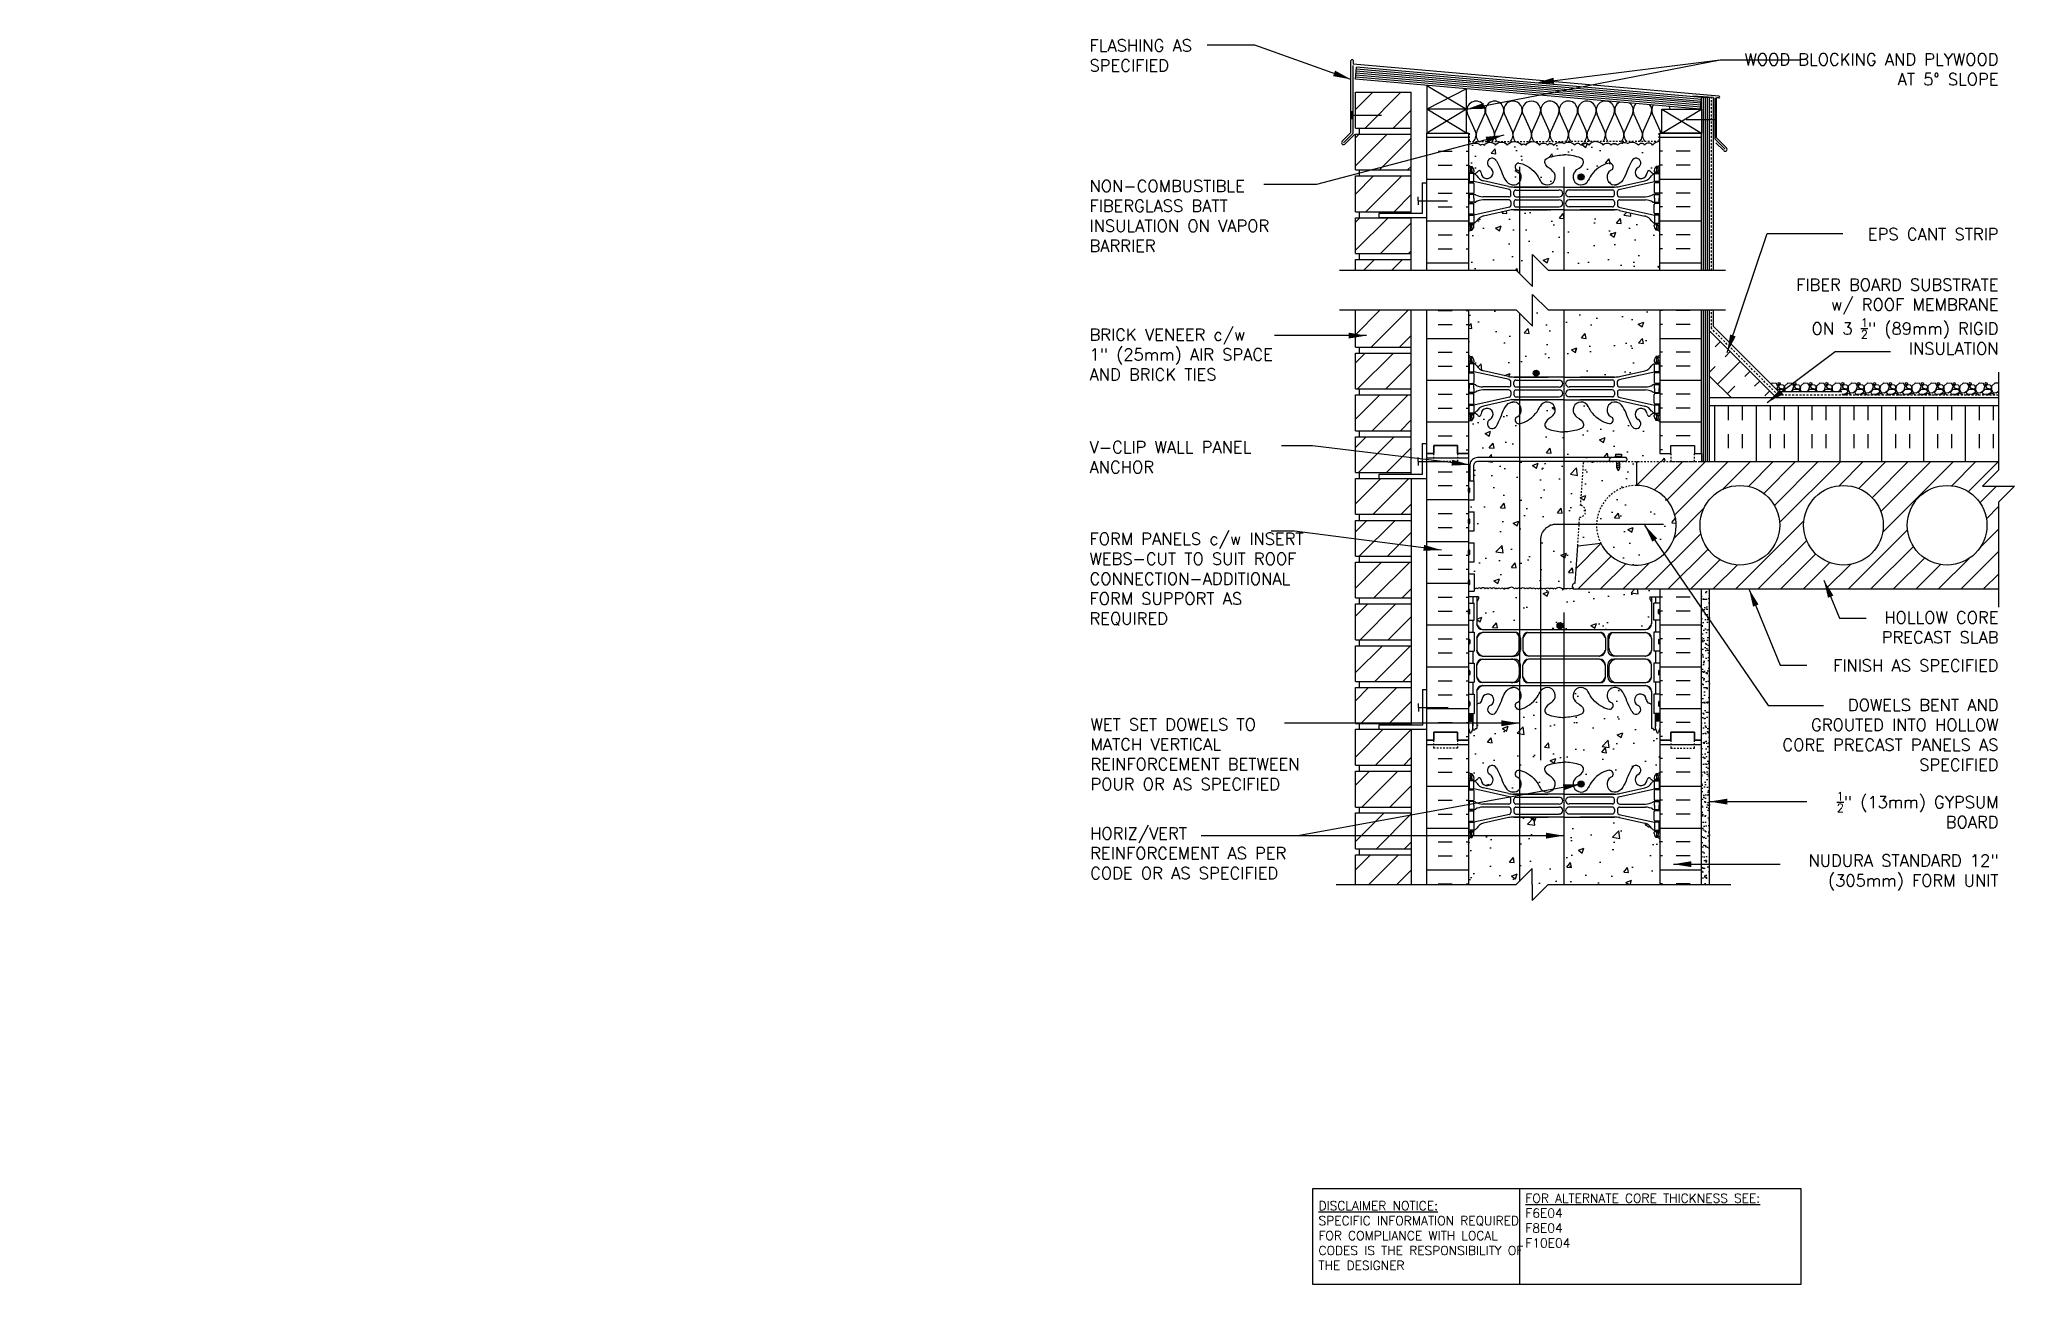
# Model space of a CAD drawing. Header units: inches. Extents: x 98 to 222, y 127 to 205.
import ezdxf

# ---------------------------------------------------------------- set-up
doc = ezdxf.new("R2010")
doc.units = ezdxf.units.IN
doc.header["$LTSCALE"] = 0.5
doc.header["$MEASUREMENT"] = 0
doc.linetypes.add('DASHED2', pattern=[0.375, 0.25, -0.125])
doc.linetypes.add('HIDDEN2', pattern=[0.1875, 0.125, -0.0625])
for name, color, linetype in [('HATCH', 12, 'Continuous'), ('Hidden2', 12, 'HIDDEN2'), ('line25', 2, 'Continuous'), ('LINE3', 3, 'Continuous'), ('LINE50', 5, 'Continuous'), ('LINE9', 9, 'Continuous'), ('TEXT', 4, 'Continuous'), ('Web_Edge', 9, 'Continuous')]:
    doc.layers.add(name, color=color, linetype=linetype)
doc.styles.add('DIM', font='romans.shx', dxfattribs={"width": 0.7})
doc.styles.add('ROMANS', font='romans.shx', dxfattribs={"height": 0.75})
doc.styles.get("Standard").update_dxf_attribs({"font": 'romans.shx', "height": 0.75})
doc.dimstyles.new('ext_12', dxfattribs={"dimscale": 12, "dimtxt": 0.09375, "dimasz": 0.09375, "dimexe": 0.09375, "dimexo": 0.0625, "dimgap": 0.0625, "dimtad": 1, "dimdec": 1, "dimzin": 3, "dimdsep": 46, "dimlunit": 4, "dimtxsty": 'DIM', "dimcen": 0.09, "dimdle": 0.09375, "dimclrt": 4, "dimadec": 0, "dimazin": 0, "dimtfac": 1, "dimtdec": 1, "dimtmove": 2, "dimatfit": 3, "dimfxl": 1, "dimfrac": 2, "dimtolj": 1, "dimtzin": 0, "dimarcsym": 0})
pattern_1 = [(50, (0, 0), (3.5863, -0.31376), [0.375, -4.125]), (355, (0, 0), (-0.693757, 3.76096), [0.3, -3.3]), (100.4514, (0.299, -0.026), (2.892544, 3.4472), [0.3187, -3.50571]), (46.1842, (0, 1), (5.33621, -0.827596), [0.5625, -6.1875]), (96.6356, (0.4447, 0.931), (4.67331, 4.87059), [0.47805, -5.25857]), (351.1842, (0, 1), (4.67331, 4.87059), [0.45, -4.95]), (21, (0.5, 0.75), (2.984535, -2.013094), [0.375, -4.125]), (326, (0.5, 0.75), (1.216577, 3.62575), [0.3, -3.3]), (71.4514, (0.7487, 0.5822), (4.20111, 1.612656), [0.3187, -3.50571]), (37.5, (0, 0), (0.060799, 1.664469), [0, -3.26, 0, -3.35, 0, -3.3125]), (7.5, (0, 0), (1.315348, 1.972059), [0, -1.91, 0, -3.185, 0, -1.2625]), (327.5, (-1.115, 0), (2.669112, -0.1127744), [0, -1.25, 0, -3.9, 0, -5.175]), (317.5, (-1.615, 0), (2.91593, 0.500525), [0, -1.625, 0, -2.59, 0, -3.675])]

msp = doc.modelspace()

# ---------------------------------------------------------------- texts
at = {"layer": 'TEXT', "char_height": 0.75, "style": 'ROMANS'}
for s, insert, width, attachment_point in [('FLASHING AS \\PSPECIFIED', (164.08, 205.2), 8.7776, 1), ('\\A1;WOOD BLOCKING AND PLYWOOD \\PAT 5%%D SLOPE', (221.13, 204.33), 17.3954, 3), ('NON-COMBUSTIBLE\\PFIBERGLASS BATT INSULATION ON VAPOR BARRIER', (164.08, 196.38), 12.4405, 1), ('\\A1;EPS CANT STRIP', (221.13, 193.35), 9.5934, 3), ('\\A1;FIBER BOARD SUBSTRATE\\Pw/ ROOF MEMBRANE \\PON 3 {\\H0.7x;\\S1/2;}" (89mm) RIGID \\PINSULATION', (221.13, 190.18), 26.1134, 3), ('BRICK VENEER c/w \\P1" (25mm) AIR SPACE AND BRICK TIES', (164.08, 185.42), 14.5643, 4), ('V-CLIP WALL PANEL ANCHOR', (164.08, 179.98), 12.4405, 1), ('FORM PANELS c/w INSERT WEBS-CUT TO SUIT ROOF CONNECTION-ADDITIONAL\\PFORM SUPPORT AS \\PREQUIRED', (164.08, 171.31), 14.5661, 4), ('HOLLOW CORE PRECAST SLAB', (221.13, 169.29), 12.9349, 3), ('FINISH AS SPECIFIED', (221.13, 166.27), 15.6784, 3), ('DOWELS BENT AND GROUTED INTO HOLLOW CORE PRECAST PANELS AS SPECIFIED', (221.13, 163.79), 15.1997, 3), ('WET SET DOWELS TO MATCH VERTICAL REINFORCEMENT BETWEEN POUR OR AS SPECIFIED', (164.14, 160.32), 15.3151, 4), ('\\A1;{\\H0.7x;\\S1/2;}" (13mm) GYPSUM \\PBOARD', (221.13, 157.95), 17.2174, 3), ('HORIZ/VERT REINFORCEMENT AS PER CODE OR AS SPECIFIED', (164.12, 155.73), 14.3683, 1), ('NUDURA STANDARD 12" (305mm) FORM UNIT', (221.13, 154.02), 17.2174, 3)]:
    msp.add_mtext(s, dxfattribs=dict(at, insert=insert, width=width, attachment_point=attachment_point))
at = {"layer": 'TEXT', "char_height": 0.5625, "attachment_point": 4}
for s, insert, width in [('{\\LFOR ALTERNATE CORE THICKNESS SEE:\\P}F6E04\\PF8E04\\PF10E04', (191.44, 131.04), 23.333), ('{\\LDISCLAIMER NOTICE:}\\PSPECIFIC INFORMATION REQUIRED FOR COMPLIANCE WITH LOCAL CODES IS THE RESPONSIBILITY OF THE DESIGNER', (178.45, 130.1), 14.0024)]:
    msp.add_mtext(s, dxfattribs=dict(at, insert=insert, width=width))

# ---------------------------------------------------------------- hatches: boundary and pattern name
at = {"layer": 'HATCH'}
h = msp.add_hatch(dxfattribs=at)
h.set_pattern_fill('ANSI31', color=256, scale=10, style=0)
h.set_pattern_definition([(45, (182.5116, 186.6356), (-0.883883, 0.883883), [])])
h.paths.add_polyline_path([(184.27, 188.2), (180.77, 188.2), (180.77, 185.89), (184.27, 185.89)])
h.paths.add_polyline_path([(184.27, 191.39), (180.77, 191.39), (180.77, 190.7), (184.27, 190.7)])
h.paths.add_polyline_path([(184.27, 194.01), (180.77, 194.01), (180.77, 191.76), (184.27, 191.76)])
h.paths.add_polyline_path([(184.27, 196.64), (180.77, 196.64), (180.77, 194.39), (184.27, 194.39)])
h.paths.add_polyline_path([(184.27, 199.26), (180.77, 199.26), (180.77, 197.01), (184.27, 197.01)])
h.paths.add_polyline_path([(184.27, 201.89), (180.77, 201.89), (180.77, 199.64), (184.27, 199.64)])
h.paths.add_polyline_path([(184.27, 154.01), (180.77, 154.01), (180.77, 152.14), (184.27, 152.14)])
h.paths.add_polyline_path([(184.27, 156.64), (180.77, 156.64), (180.77, 154.39), (184.27, 154.39)])
h.paths.add_polyline_path([(184.27, 159.26), (180.77, 159.26), (180.77, 157.01), (184.27, 157.01)])
h.paths.add_polyline_path([(184.27, 161.89), (182.23, 161.89), (180.77, 161.89), (180.77, 159.64), (184.27, 159.64)])
h.paths.add_polyline_path([(184.27, 164.51), (180.77, 164.51), (180.77, 162.26), (184.27, 162.26)])
h.paths.add_polyline_path([(184.27, 167.14), (180.77, 167.14), (180.77, 164.89), (184.27, 164.89)])
h.paths.add_polyline_path([(184.27, 169.76), (180.77, 169.76), (180.77, 167.51), (184.27, 167.51)])
h.paths.add_polyline_path([(184.27, 172.39), (180.77, 172.39), (180.77, 170.14), (184.27, 170.14)])
h.paths.add_polyline_path([(184.27, 175.01), (180.77, 175.01), (180.77, 172.76), (184.27, 172.76)])
h.paths.add_polyline_path([(184.27, 177.64), (180.77, 177.64), (180.77, 175.39), (184.27, 175.39)])
h.paths.add_polyline_path([(184.27, 180.26), (180.77, 180.26), (180.77, 178.01), (184.27, 178.01)])
h.paths.add_polyline_path([(184.27, 182.89), (180.77, 182.89), (180.77, 180.64), (184.27, 180.64)])
h.paths.add_polyline_path([(184.27, 185.51), (180.77, 185.51), (180.77, 183.26), (184.27, 183.26)])
h = msp.add_hatch(dxfattribs=at)
h.set_pattern_fill('INSUL', color=256, scale=7, style=0)
h.set_pattern_definition([(0, (-2738.293, -215.6878), (0, 2.625), []), (0, (-2738.293, -214.8128), (0, 2.625), [0.875, -0.875]), (0, (-2738.293, -213.9378), (0, 2.625), [0.875, -0.875])])
h.paths.add_polyline_path([(185.24, 190.7), (187.87, 190.7), (187.87, 199.32), (187.18, 199.32), (187.18, 199.82), (185.68, 199.82), (185.68, 199.32), (185.24, 199.32)])
h = msp.add_hatch(dxfattribs=at)
h.set_pattern_fill('INSUL', color=256, scale=7, style=0)
h.set_pattern_definition([(180, (3126.03, -215.6878), (0, 2.625), []), (180, (3126.03, -214.8128), (0, 2.625), [0.875, -0.875]), (180, (3126.03, -213.9378), (0, 2.625), [0.875, -0.875])])
h.paths.add_polyline_path([(199.87, 190.7), (202.49, 190.7), (202.49, 199.32), (202.06, 199.32), (202.06, 199.82), (200.56, 199.82), (200.56, 199.32), (199.87, 199.32)])
h = msp.add_hatch(dxfattribs=at)
h.set_pattern_fill('AR-CONC', color=256, scale=0.5)
h.set_pattern_definition(pattern_1)
edge = h.paths.add_edge_path()
edge.add_arc((199.84, 198.27), 0.517, 86.8807, 145)
edge.add_arc((199.17, 198.39), 0.305, 35, 145)
edge.add_arc((198.72, 198.43), 0.236, 35, 145)
edge.add_arc((198.13, 198.18), 0.554, 43.7294, 118.173)
edge.add_arc((197.61, 198.18), 0.554, 61.827, 136.2706)
edge.add_arc((197.01, 198.43), 0.236, 35, 145)
edge.add_arc((196.57, 198.39), 0.305, 35, 145)
edge.add_arc((195.9, 198.27), 0.517, 35, 93.1193)
edge.add_arc((195.84, 198.27), 0.517, 86.8807, 145)
edge.add_arc((195.17, 198.39), 0.305, 35, 145)
edge.add_arc((194.72, 198.43), 0.236, 35, 145)
edge.add_arc((194.13, 198.18), 0.554, 43.7294, 118.173)
edge.add_arc((193.61, 198.18), 0.554, 61.827, 136.2706)
edge.add_arc((193.01, 198.43), 0.236, 35, 145)
edge.add_arc((192.57, 198.39), 0.305, 35, 145)
edge.add_arc((191.9, 198.27), 0.517, 35, 145)
edge.add_arc((191.33, 198.47), 0.172, 35, 145)
edge.add_arc((190.74, 198.25), 0.546, 35, 145)
edge.add_arc((189.93, 198.31), 0.451, 35, 145)
edge.add_arc((189.21, 198.32), 0.423, 35, 145)
edge.add_arc((188.75, 198.49), 0.135, 35, 145)
edge.add_arc((188.24, 198.04), 0.665, 52.4676, 123.7755)
edge.add_line((187.87, 198.59), (187.87, 197.32))
edge.add_arc((188.21, 197.68), 0.5, 226.2109, 246.4218)
edge.add_line((188.01, 197.22), (188.1, 197.22))
edge.add_line((188.1, 197.22), (188.1, 197.18))
edge.add_arc((187.96, 196.98), 0.25, 0, 55.9442, ccw=False)
edge.add_line((188.21, 196.98), (188.21, 196.91))
edge.add_arc((188.15, 196.91), 0.0625, -90, 0, ccw=False)
edge.add_line((188.15, 196.85), (188.1, 196.85))
edge.add_line((188.1, 196.85), (188.1, 196.78))
edge.add_line((188.1, 196.78), (188.21, 196.78))
edge.add_arc((188.17, 197.13), 0.352, 276.1291, 321.5331)
edge.add_arc((188.55, 196.86), 0.113, -12.1844, 154.0569, ccw=False)
edge.add_arc((189.03, 196.85), 0.375, 182.9237, 419.8675)
edge.add_arc((189.35, 197.45), 0.3, 27.597, 243.9425, ccw=False)
edge.add_spline(control_points=[(189.62, 197.58), (189.71, 197.42), (189.96, 196.93), (190.15, 196.25), (190.48, 196.12)], knot_values=[0, 0, 0, 0, 0.579211, 1.703896, 1.703896, 1.703896, 1.703896], degree=3, periodic=0)
edge.add_spline(control_points=[(190.48, 196.12), (190.53, 196.1), (190.58, 196.08), (190.64, 196.08)], knot_values=[1.703896, 1.703896, 1.703896, 1.703896, 1.875321, 1.875321, 1.875321, 1.875321], degree=3, periodic=0)
edge.add_arc((190.68, 196.57), 0.5, 265.2926, 431.7937)
edge.add_arc((191.03, 197.2), 0.242, 90, 218.2327, ccw=False)
edge.add_spline(control_points=[(191.03, 197.44), (191.15, 197.44), (191.97, 197.09), (192.21, 196.64), (192.35, 196.36)], knot_values=[0.038125, 0.038125, 0.038125, 0.038125, 0.320663, 1.237398, 1.237398, 1.237398, 1.237398], degree=3, periodic=0)
edge.add_spline(control_points=[(192.36, 196.35), (192.36, 196.35), (192.36, 196.36), (192.35, 196.36)], knot_values=[1.237398, 1.237398, 1.237398, 1.237398, 1.258119, 1.258119, 1.258119, 1.258119], degree=3, periodic=0)
edge.add_arc((192.81, 196.57), 0.5, 208.0183, 404.1875)
edge.add_spline(control_points=[(193.16, 196.92), (193.06, 197.09), (192.7, 197.18), (192.62, 197.67), (193.17, 197.91), (193.57, 197.94), (193.87, 197.96)], knot_values=[0.229407, 0.229407, 0.229407, 0.229407, 0.844432, 1.128849, 1.464331, 2.389004, 2.389004, 2.389004, 2.389004], degree=3, periodic=0)
edge.add_spline(control_points=[(193.87, 197.96), (194.16, 197.94), (194.57, 197.91), (195.12, 197.67), (195.04, 197.18), (194.68, 197.09), (194.57, 196.92)], knot_values=[0.229407, 0.229407, 0.229407, 0.229407, 1.15408, 1.489562, 1.773979, 2.389004, 2.389004, 2.389004, 2.389004], degree=3, periodic=0)
edge.add_arc((194.93, 196.57), 0.5, 135.8125, 331.9817)
edge.add_spline(control_points=[(195.38, 196.35), (195.38, 196.35), (195.38, 196.36), (195.38, 196.36)], knot_values=[1.237398, 1.237398, 1.237398, 1.237398, 1.258119, 1.258119, 1.258119, 1.258119], degree=3, periodic=0)
edge.add_spline(control_points=[(195.38, 196.36), (195.52, 196.64), (195.77, 197.09), (196.59, 197.44), (196.71, 197.44)], knot_values=[0.038125, 0.038125, 0.038125, 0.038125, 0.95486, 1.237398, 1.237398, 1.237398, 1.237398], degree=3, periodic=0)
edge.add_arc((196.71, 197.2), 0.242, -38.2327, 90, ccw=False)
edge.add_arc((197.06, 196.57), 0.5, 108.2063, 274.7074)
edge.add_spline(control_points=[(197.1, 196.08), (197.15, 196.08), (197.21, 196.1), (197.26, 196.12)], knot_values=[1.703896, 1.703896, 1.703896, 1.703896, 1.875321, 1.875321, 1.875321, 1.875321], degree=3, periodic=0)
edge.add_spline(control_points=[(197.26, 196.12), (197.58, 196.25), (197.78, 196.93), (198.03, 197.42), (198.12, 197.58)], knot_values=[0, 0, 0, 0, 1.124685, 1.703896, 1.703896, 1.703896, 1.703896], degree=3, periodic=0)
edge.add_arc((198.38, 197.45), 0.3, -63.9425, 153.0565, ccw=False)
edge.add_arc((198.7, 196.85), 0.375, 120.1325, 357.0763)
edge.add_arc((199.19, 196.86), 0.113, 25.9431, 192.1844, ccw=False)
edge.add_arc((199.57, 197.13), 0.352, 218.4669, 263.8709)
edge.add_line((199.53, 196.78), (199.63, 196.78))
edge.add_line((199.63, 196.78), (199.63, 196.85))
edge.add_line((199.63, 196.85), (199.59, 196.85))
edge.add_arc((199.59, 196.91), 0.0625, 180, 270, ccw=False)
edge.add_line((199.52, 196.91), (199.52, 196.98))
edge.add_arc((199.77, 196.98), 0.25, 124.0558, 180, ccw=False)
edge.add_line((199.63, 197.18), (199.63, 197.22))
edge.add_line((199.63, 197.22), (199.72, 197.22))
edge.add_arc((199.52, 197.68), 0.5, 293.5782, 313.7891)
edge.add_line((199.87, 197.32), (199.87, 198.79))
h.paths.add_polyline_path([(197.35, 194.47, 0.054974), (197.03, 194.51), (193.87, 194.51), (190.71, 194.51, 0.054974), (190.38, 194.47), (188.8, 194.12, 0.180914), (188.39, 193.81, -0.155529), (188.21, 193.68), (188.1, 193.68), (188.1, 193.61), (188.15, 193.61, -0.414214), (188.21, 193.54), (188.21, 193.48, -0.249069), (188.1, 193.27), (188.1, 193.23), (188.01, 193.23, 0.088416), (187.87, 193.13), (187.87, 190.7), (190.88, 190.7), (191.88, 189.7), (191.88, 191.7), (192.88, 190.7), (199.87, 190.7), (199.87, 193.13, 0.088416), (199.72, 193.23), (199.63, 193.23), (199.63, 193.27, -0.249069), (199.52, 193.48), (199.52, 193.54, -0.414214), (199.59, 193.61), (199.63, 193.61), (199.63, 193.68), (199.53, 193.68, -0.155529), (199.35, 193.81, 0.180914), (198.93, 194.12)])
h.paths.add_polyline_path([(199.87, 188.2), (192.88, 188.2), (191.88, 189.2), (191.88, 187.2), (190.88, 188.2), (187.87, 188.2), (187.87, 185.39, 0.088416), (188.01, 185.29), (188.1, 185.29), (188.1, 185.25, -0.249069), (188.21, 185.04), (188.21, 184.98, -0.414214), (188.15, 184.91), (188.1, 184.91), (188.1, 184.84), (188.21, 184.84, -0.168672), (188.4, 184.69, 0.17445), (188.8, 184.4), (190.38, 184.04, 0.054974), (190.71, 184.01), (193.87, 184.01), (197.03, 184.01, 0.054974), (197.35, 184.04), (198.93, 184.4, 0.17445), (199.34, 184.69, -0.168672), (199.53, 184.84), (199.63, 184.84), (199.63, 184.91), (199.59, 184.91, -0.414214), (199.52, 184.98), (199.52, 185.04, -0.249069), (199.63, 185.25), (199.63, 185.29), (199.72, 185.29, 0.088416), (199.87, 185.39)])
edge = h.paths.add_edge_path()
edge.add_arc((199.52, 180.84), 0.5, 46.2109, 66.4218)
edge.add_line((199.72, 181.29), (199.63, 181.29))
edge.add_line((199.63, 181.29), (199.63, 181.34))
edge.add_arc((199.77, 181.54), 0.25, 180, 235.9442, ccw=False)
edge.add_line((199.52, 181.54), (199.52, 181.61))
edge.add_arc((199.59, 181.61), 0.0625, 90, 180, ccw=False)
edge.add_line((199.59, 181.67), (199.63, 181.67))
edge.add_line((199.63, 181.67), (199.63, 181.74))
edge.add_line((199.63, 181.74), (199.53, 181.74))
edge.add_arc((199.57, 181.39), 0.352, 96.1291, 141.5331)
edge.add_arc((199.19, 181.66), 0.113, 167.8156, 334.0569, ccw=False)
edge.add_arc((198.7, 181.67), 0.375, 2.9237, 239.8675)
edge.add_arc((198.38, 181.07), 0.3, -152.403, 63.9425, ccw=False)
edge.add_spline(control_points=[(198.12, 180.93), (198.03, 181.1), (197.78, 181.59), (197.58, 182.27), (197.26, 182.4)], knot_values=[0, 0, 0, 0, 0.579211, 1.703896, 1.703896, 1.703896, 1.703896], degree=3, periodic=0)
edge.add_spline(control_points=[(197.26, 182.4), (197.21, 182.42), (197.15, 182.43), (197.1, 182.44)], knot_values=[1.703896, 1.703896, 1.703896, 1.703896, 1.875321, 1.875321, 1.875321, 1.875321], degree=3, periodic=0)
edge.add_arc((197.06, 181.94), 0.5, 85.2926, 251.7937)
edge.add_arc((196.71, 181.32), 0.242, -90, 38.2327, ccw=False)
edge.add_spline(control_points=[(196.71, 181.08), (196.59, 181.08), (195.77, 181.43), (195.52, 181.87), (195.38, 182.15)], knot_values=[0.038125, 0.038125, 0.038125, 0.038125, 0.320663, 1.237398, 1.237398, 1.237398, 1.237398], degree=3, periodic=0)
edge.add_spline(control_points=[(195.38, 182.17), (195.38, 182.17), (195.38, 182.16), (195.38, 182.15)], knot_values=[1.237398, 1.237398, 1.237398, 1.237398, 1.258119, 1.258119, 1.258119, 1.258119], degree=3, periodic=0)
edge.add_arc((194.93, 181.94), 0.5, 28.0183, 224.1875)
edge.add_spline(control_points=[(194.57, 181.6), (194.68, 181.43), (195.04, 181.34), (195.12, 180.85), (194.57, 180.61), (194.16, 180.58), (193.87, 180.56)], knot_values=[0.229407, 0.229407, 0.229407, 0.229407, 0.844432, 1.128849, 1.464331, 2.389004, 2.389004, 2.389004, 2.389004], degree=3, periodic=0)
edge.add_spline(control_points=[(193.87, 180.56), (193.57, 180.58), (193.17, 180.61), (192.62, 180.85), (192.7, 181.34), (193.06, 181.43), (193.16, 181.6)], knot_values=[0.229407, 0.229407, 0.229407, 0.229407, 1.15408, 1.489562, 1.773979, 2.389004, 2.389004, 2.389004, 2.389004], degree=3, periodic=0)
edge.add_arc((192.81, 181.94), 0.5, 315.8125, 515.2184)
edge.add_spline(control_points=[(192.36, 182.17), (192.36, 182.17), (192.36, 182.16), (192.35, 182.15)], knot_values=[1.237398, 1.237398, 1.237398, 1.237398, 1.258119, 1.258119, 1.258119, 1.258119], degree=3, periodic=0)
edge.add_spline(control_points=[(192.35, 182.15), (192.21, 181.87), (191.97, 181.43), (191.15, 181.08), (191.03, 181.08)], knot_values=[0.038125, 0.038125, 0.038125, 0.038125, 0.95486, 1.237398, 1.237398, 1.237398, 1.237398], degree=3, periodic=0)
edge.add_arc((191.03, 181.32), 0.242, 141.7673, 270, ccw=False)
edge.add_arc((190.68, 181.94), 0.5, 288.2063, 454.7074)
edge.add_spline(control_points=[(190.64, 182.44), (190.58, 182.43), (190.53, 182.42), (190.48, 182.4)], knot_values=[1.703896, 1.703896, 1.703896, 1.703896, 1.875321, 1.875321, 1.875321, 1.875321], degree=3, periodic=0)
edge.add_spline(control_points=[(190.48, 182.4), (190.15, 182.27), (189.96, 181.59), (189.71, 181.1), (189.62, 180.93)], knot_values=[0, 0, 0, 0, 1.124685, 1.703896, 1.703896, 1.703896, 1.703896], degree=3, periodic=0)
edge.add_arc((189.35, 181.07), 0.3, 116.0575, 333.0797, ccw=False)
edge.add_arc((189.03, 181.67), 0.375, 300.1325, 537.0763)
edge.add_arc((188.55, 181.66), 0.113, -154.0569, 12.1844, ccw=False)
edge.add_arc((188.17, 181.39), 0.352, 38.4669, 83.8709)
edge.add_line((188.21, 181.74), (188.1, 181.74))
edge.add_line((188.1, 181.74), (188.1, 181.67))
edge.add_line((188.1, 181.67), (188.15, 181.67))
edge.add_arc((188.15, 181.61), 0.0625, 0, 90, ccw=False)
edge.add_line((188.21, 181.61), (188.21, 181.54))
edge.add_arc((187.96, 181.54), 0.25, 304.0558, 360, ccw=False)
edge.add_line((188.1, 181.34), (188.1, 181.29))
edge.add_line((188.1, 181.29), (188.01, 181.29))
edge.add_arc((188.21, 180.84), 0.5, 113.5782, 133.7891)
edge.add_line((187.87, 181.2), (187.87, 179.2))
edge.add_line((187.87, 179.2), (187.87, 177.5))
edge.add_line((187.87, 177.5), (187.94, 177.5))
edge.add_line((187.94, 177.5), (187.94, 178.5))
edge.add_arc((188.44, 178.45), 0.499, 90.4562, 173.5797, ccw=False)
edge.add_line((188.44, 178.95), (197.77, 178.95))
edge.add_arc((197.63, 178.82), 0.186, -41.8195, 42.6425, ccw=False)
edge.add_line((197.77, 178.7), (200.56, 178.7))
edge.add_line((200.56, 178.7), (200.56, 179.2))
edge.add_line((200.56, 179.2), (199.87, 179.2))
edge.add_line((199.87, 179.2), (199.87, 181.2))
h.paths.add_polyline_path([(197.09, 179.05), (197.09, 179.17), (197.46, 179.17), (197.46, 179.05, -1), (197.46, 178.99), (197.09, 178.99, -1)], flags=16)
h.paths.add_polyline_path([(194.9, 175.95), (195.09, 178.7), (188.44, 178.7, 0.366745), (188.19, 178.49), (188.19, 177.5), (188.23, 177.5), (188.23, 176.3), (187.87, 176.3), (187.87, 175.55), (188.23, 175.55), (188.23, 174.35), (187.87, 174.35), (187.87, 173.6), (188.23, 173.6), (188.23, 172.4), (187.87, 172.4), (187.87, 171.65), (188.23, 171.65), (188.23, 170.74, -0.03624), (188.26, 170.71, -0.520567), (188.42, 170.71, -0.520567), (188.64, 170.71, -0.520567), (188.92, 170.71, -0.520567), (189.1, 170.71, -0.520567), (189.33, 170.71, -0.507124), (189.55, 170.71, -0.498871), (189.67, 170.7, -0.520567), (189.87, 170.7, -0.520567), (190.08, 170.7, -0.520567), (190.22, 170.7, -0.520567), (190.36, 170.7, -0.520567), (190.76, 170.7, -0.520567), (190.92, 170.7, -0.520567), (191.14, 170.7, -0.520567), (191.42, 170.7, -0.520567), (191.6, 170.7, -0.520567), (191.83, 170.7, -0.507124), (192.05, 170.7, -0.507124), (192.27, 170.7, -0.520567), (192.5, 170.7, -0.520567), (192.68, 170.7, -0.520567), (192.96, 170.7, -0.520567), (193.18, 170.7, -0.520567), (193.34, 170.7, -0.520567), (193.74, 170.7, -0.520567), (193.88, 170.7, -0.520567), (194.02, 170.7, -0.520567), (194.23, 170.7, -0.520567), (194.43, 170.7, -0.139119), (194.46, 170.72, -0.755743), (194.56, 171.07), (194.72, 173.42), (194.84, 175.2, 0.932515)])
h.paths.add_polyline_path([(198.4, 177.2), (198.4, 178.7), (197.77, 178.7), (197.37, 178.7), (197.37, 178.3), (197.27, 178.11), (197.18, 178.3), (197.18, 178.7), (195.09, 178.7), (194.9, 175.95, -0.932515), (194.84, 175.2), (194.72, 173.42), (196.17, 173.57, -0.559194)])
h.paths.add_polyline_path([(199.34, 155.7, 0.17445), (198.93, 156), (197.35, 156.35, 0.054974), (197.03, 156.38), (193.87, 156.38), (190.71, 156.38, 0.054974), (190.38, 156.35), (188.8, 156, 0.17445), (188.4, 155.7, -0.168672), (188.21, 155.55), (188.1, 155.55), (188.1, 155.48), (188.15, 155.48, -0.414214), (188.21, 155.42), (188.21, 155.35, -0.249069), (188.1, 155.14), (188.1, 155.1), (188.01, 155.1, 0.088416), (187.87, 155), (187.87, 152.14), (190.86, 152.14), (191.86, 153.14), (191.86, 152.14), (191.86, 151.14), (192.86, 152.14), (199.87, 152.14), (199.87, 155, 0.088416), (199.72, 155.1), (199.63, 155.1), (199.63, 155.14, -0.249069), (199.52, 155.35), (199.52, 155.42, -0.414214), (199.59, 155.48), (199.63, 155.48), (199.63, 155.55), (199.53, 155.55, -0.168672)])
h.paths.add_polyline_path([(198.4, 177.2, 0.559194), (196.17, 173.57, 1.788289)])
h = msp.add_hatch(dxfattribs=at)
h.set_pattern_fill('INSUL', color=256, scale=7, style=0)
h.set_pattern_definition([(0, (-2738.293, -217.8128), (0, 2.625), []), (0, (-2738.293, -216.9378), (0, 2.625), [0.875, -0.875]), (0, (-2738.293, -216.0628), (0, 2.625), [0.875, -0.875])])
h.paths.add_polyline_path([(187.87, 188.2), (185.24, 188.2), (185.24, 179.2), (185.68, 179.2), (185.68, 179.7), (187.18, 179.7), (187.18, 179.2), (187.87, 179.2)])
h = msp.add_hatch(dxfattribs=at)
h.set_pattern_fill('INSUL', color=256, scale=7, style=0)
h.set_pattern_definition([(180, (3126.03, -217.8128), (0, 2.625), []), (180, (3126.03, -216.9378), (0, 2.625), [0.875, -0.875]), (180, (3126.03, -216.0628), (0, 2.625), [0.875, -0.875])])
h.paths.add_polyline_path([(202.49, 188.2), (199.87, 188.2), (199.87, 179.2), (200.56, 179.2), (200.56, 179.7), (202.06, 179.7), (202.06, 179.2), (202.49, 179.2)])
h = msp.add_hatch(dxfattribs=at)
h.set_pattern_fill('INSUL', color=256, scale=7, angle=45, style=0)
h.set_pattern_definition([(45, (95.6904, 23.7956), (-1.856155, 1.856155), []), (45, (95.0717, 24.4143), (-1.856155, 1.856155), [0.875, -0.875]), (45, (94.453, 25.033), (-1.856155, 1.856155), [0.875, -0.875])])
h.paths.add_polyline_path([(204.24, 182.82), (207.07, 182.82), (202.99, 186.9), (202.99, 184.07)])
h = msp.add_hatch(dxfattribs=at)
h.set_pattern_fill('INSUL', color=256, scale=7, angle=90, style=0)
h.set_pattern_definition([(90, (95.6904, 23.7956), (-2.625, 2e-16), []), (90, (94.8154, 23.7956), (-2.625, 2e-16), [0.875, -0.875]), (90, (93.9404, 23.7956), (-2.625, 2e-16), [0.875, -0.875])])
h.paths.add_polyline_path([(202.99, 182.2), (202.99, 178.7), (221.13, 178.7), (221.13, 182.2)])
h = msp.add_hatch(dxfattribs=at)
h.set_pattern_fill('INSUL', color=256, scale=7, style=0)
h.set_pattern_definition([(0, (-2738.293, -235.8128), (0, 2.625), []), (0, (-2738.293, -234.9378), (0, 2.625), [0.875, -0.875]), (0, (-2738.293, -234.0628), (0, 2.625), [0.875, -0.875])])
h.paths.add_polyline_path([(185.24, 161.2), (185.68, 161.2), (185.68, 161.7), (187.18, 161.7), (187.18, 161.2), (187.87, 161.2), (187.87, 179.2), (187.18, 179.2), (187.18, 179.7), (185.68, 179.7), (185.68, 179.2), (185.24, 179.2)])
h = msp.add_hatch(dxfattribs=at)
h.set_pattern_fill('ANSI31', color=256, scale=8, style=0)
h.paths.add_polyline_path([(221.13, 176.16), (222.13, 177.16), (221.13, 177.16), (220.13, 177.16), (221.13, 178.16), (221.13, 178.7), (204.4, 178.7), (202.4, 178.7), (198.4, 178.7), (198.4, 177.2, -1.788289), (196.17, 173.57), (194.72, 173.42), (194.56, 171.07, 1), (194.56, 170.7), (219.13, 170.7), (221.13, 170.7)])
h.paths.add_polyline_path([(215.4, 174.7, -1), (220.4, 174.7, -1)], flags=16)
h.paths.add_polyline_path([(208.9, 174.7, -1), (213.9, 174.7, -1)], flags=16)
h.paths.add_polyline_path([(202.4, 174.7, -1), (207.4, 174.7, -1)], flags=16)
h = msp.add_hatch(dxfattribs=at)
h.set_pattern_fill('AR-CONC', color=256, scale=0.5)
h.set_pattern_definition([(50, (-44.2152, 0), (3.5863, -0.31376), [0.375, -4.125]), (355, (-44.2152, 0), (-0.693757, 3.76096), [0.3, -3.3]), (100.4514, (-43.9164, -0.026), (2.892544, 3.4472), [0.3187, -3.50571]), (46.1842, (-44.2152, 1), (5.336207, -0.827596), [0.5625, -6.1875]), (96.6356, (-43.7706, 0.931), (4.67331, 4.87059), [0.47805, -5.25857]), (351.1842, (-44.215, 1), (4.67331, 4.87059), [0.45, -4.95]), (21, (-43.7152, 0.75), (2.984535, -2.013094), [0.375, -4.125]), (326, (-43.7152, 0.75), (1.216577, 3.62575), [0.3, -3.3]), (71.4514, (-43.4665, 0.5822), (4.20111, 1.612656), [0.3187, -3.50571]), (37.5, (-44.2152, 0), (0.0607993, 1.664469), [0, -3.26, 0, -3.35, 0, -3.3125]), (7.5, (-44.2152, 0), (1.315348, 1.972059), [0, -1.91, 0, -3.185, 0, -1.2625]), (327.5, (-45.3302, 0), (2.669112, -0.1127744), [0, -1.25, 0, -3.9, 0, -5.175]), (317.5, (-45.8302, 0), (2.91593, 0.500525), [0, -1.625, 0, -2.59, 0, -3.675])])
h.paths.add_polyline_path([(199.36, 170.2), (199.87, 170.2), (199.87, 170.7), (194.56, 170.7, -0.139119), (194.46, 170.72, 0.139119), (194.43, 170.7, 0.520567), (194.23, 170.7, 0.520567), (194.02, 170.7, 0.520567), (193.88, 170.7, 0.520567), (193.74, 170.7, 0.520567), (193.34, 170.7, 0.520567), (193.18, 170.7, 0.520567), (192.96, 170.7, 0.520567), (192.68, 170.7, 0.520567), (192.5, 170.7, 0.520567), (192.27, 170.7, 0.507124), (192.05, 170.7, 0.507124), (191.83, 170.7, 0.520567), (191.6, 170.7, 0.520567), (191.42, 170.7, 0.520567), (191.14, 170.7, 0.520567), (190.92, 170.7, 0.520567), (190.76, 170.7, 0.520567), (190.36, 170.7, 0.520567), (190.22, 170.7, 0.520567), (190.08, 170.7, 0.520567), (189.87, 170.7, 0.520567), (189.67, 170.7, 0.498871), (189.55, 170.71, 0.507124), (189.33, 170.71, 0.520567), (189.1, 170.71, 0.520567), (188.92, 170.71, 0.520567), (188.64, 170.71, 0.520567), (188.42, 170.71, 0.73323), (188.24, 170.65), (188.23, 170.57), (187.87, 170.57), (187.87, 170.2), (188.38, 170.2), (188.38, 168.53, 0.412864), (188.75, 168.15), (198.98, 168.15, 0.414225), (199.36, 168.53)])
h = msp.add_hatch(dxfattribs=at)
h.set_pattern_fill('INSUL', color=256, scale=7, style=0)
h.set_pattern_definition([(180, (3126.03, -235.8128), (0, 2.625), []), (180, (3126.03, -234.9378), (0, 2.625), [0.875, -0.875]), (180, (3126.03, -234.0628), (0, 2.625), [0.875, -0.875])])
h.paths.add_polyline_path([(202.49, 170.7), (199.87, 170.7), (199.87, 161.2), (200.56, 161.2), (200.56, 161.7), (202.06, 161.7), (202.06, 161.2), (202.49, 161.2)])
h = msp.add_hatch(dxfattribs=at)
h.set_pattern_fill('AR-SAND', color=256, scale=0.25, style=0)
h.set_pattern_definition([(37.5, (27.03485, 2.59043), (-0.01574834, 0.48170594), [0, -0.38, 0, -0.425, 0, -0.40625]), (7.5, (27.03485, 2.59043), (0.4424442, 0.7055365), [0, -0.205, 0, -0.3425, 0, -0.13125]), (327.5, (26.72735, 2.59043), (0.7785355, 0.00141476), [0, -0.125, 0, -0.45, 0, -0.5875]), (317.5, (26.72735, 2.59043), (0.7515317, 0.2194189), [0, -0.0625, 0, -0.295, 0, -0.3375])])
h.paths.add_polyline_path([(202.49, 161.14), (202.49, 152.14), (202.99, 152.14), (202.99, 170.7), (202.49, 170.7)])
h = msp.add_hatch(dxfattribs=at)
h.set_pattern_fill('AR-CONC', color=256, scale=0.5)
h.set_pattern_definition(pattern_1)
edge = h.paths.add_edge_path()
edge.add_line((199.87, 161.2), (199.87, 161.96))
edge.add_line((199.87, 161.96), (199.78, 161.7))
edge.add_arc((199.73, 161.72), 0.0567, 208.0725, 331.9275, ccw=False)
edge.add_line((199.68, 161.7), (199.63, 161.85))
edge.add_line((199.63, 161.85), (199.51, 161.85))
edge.add_arc((199.51, 161.9), 0.05, 180, 270, ccw=False)
edge.add_line((199.46, 161.9), (199.46, 161.93))
edge.add_line((199.46, 161.93), (199.36, 161.93))
edge.add_line((199.36, 161.93), (199.36, 163.41))
edge.add_arc((199.18, 163.34), 0.19, 23.6297, 85.6939)
edge.add_arc((199.23, 163.73), 0.2, 172.8929, 261.6212, ccw=False)
edge.add_arc((198.65, 163.73), 0.375, 2.9237, 239.8675)
edge.add_arc((198.38, 163.13), 0.293, -154.2016, 73.0731, ccw=False)
edge.add_spline(control_points=[(198.12, 163), (198.03, 163.17), (197.78, 163.66), (197.58, 164.34), (197.26, 164.47)], knot_values=[0, 0, 0, 0, 0.579211, 1.703896, 1.703896, 1.703896, 1.703896], degree=3, periodic=0)
edge.add_spline(control_points=[(197.26, 164.47), (197.21, 164.49), (197.15, 164.5), (197.1, 164.51)], knot_values=[1.703896, 1.703896, 1.703896, 1.703896, 1.875321, 1.875321, 1.875321, 1.875321], degree=3, periodic=0)
edge.add_arc((197.06, 164.01), 0.5, 85.2926, 251.7937)
edge.add_arc((196.71, 163.39), 0.242, -90, 38.2327, ccw=False)
edge.add_spline(control_points=[(196.71, 163.14), (196.59, 163.14), (195.77, 163.49), (195.52, 163.94), (195.38, 164.22)], knot_values=[0.038125, 0.038125, 0.038125, 0.038125, 0.320663, 1.237398, 1.237398, 1.237398, 1.237398], degree=3, periodic=0)
edge.add_arc((194.93, 164.01), 0.5, 24.819, 224.1875)
edge.add_spline(control_points=[(194.57, 163.66), (194.68, 163.5), (195.04, 163.41), (195.12, 162.91), (194.57, 162.68), (194.16, 162.65), (193.87, 162.63)], knot_values=[0.229407, 0.229407, 0.229407, 0.229407, 0.844432, 1.128849, 1.464331, 2.389004, 2.389004, 2.389004, 2.389004], degree=3, periodic=0)
edge.add_spline(control_points=[(193.87, 162.63), (193.57, 162.65), (193.17, 162.68), (192.62, 162.91), (192.7, 163.41), (193.06, 163.5), (193.16, 163.66)], knot_values=[0.229407, 0.229407, 0.229407, 0.229407, 1.15408, 1.489562, 1.773979, 2.389004, 2.389004, 2.389004, 2.389004], degree=3, periodic=0)
edge.add_arc((192.81, 164.01), 0.5, 315.8125, 515.181)
edge.add_spline(control_points=[(192.35, 164.22), (192.21, 163.94), (191.97, 163.49), (191.15, 163.14), (191.03, 163.14)], knot_values=[0.038125, 0.038125, 0.038125, 0.038125, 0.95486, 1.237398, 1.237398, 1.237398, 1.237398], degree=3, periodic=0)
edge.add_arc((191.03, 163.39), 0.242, 141.7673, 270, ccw=False)
edge.add_arc((190.68, 164.01), 0.5, 288.2063, 454.7074)
edge.add_spline(control_points=[(190.64, 164.51), (190.58, 164.5), (190.53, 164.49), (190.48, 164.47)], knot_values=[1.703896, 1.703896, 1.703896, 1.703896, 1.875321, 1.875321, 1.875321, 1.875321], degree=3, periodic=0)
edge.add_spline(control_points=[(190.48, 164.47), (190.15, 164.34), (189.96, 163.66), (189.71, 163.17), (189.62, 163)], knot_values=[0, 0, 0, 0, 1.124685, 1.703896, 1.703896, 1.703896, 1.703896], degree=3, periodic=0)
edge.add_arc((189.36, 163.13), 0.293, 106.9269, 334.2016, ccw=False)
edge.add_arc((189.08, 163.73), 0.375, 300.1325, 537.0763)
edge.add_arc((188.51, 163.73), 0.2, -81.62, 7.1071, ccw=False)
edge.add_arc((188.55, 163.34), 0.19, 94.3036, 156.3684)
edge.add_line((188.38, 163.41), (188.38, 161.93))
edge.add_line((188.38, 161.93), (188.28, 161.93))
edge.add_line((188.28, 161.93), (188.28, 161.9))
edge.add_arc((188.23, 161.9), 0.05, -90, 0, ccw=False)
edge.add_line((188.23, 161.85), (188.1, 161.85))
edge.add_line((188.1, 161.85), (188.05, 161.7))
edge.add_arc((188, 161.72), 0.0567, 208.0725, 331.9275, ccw=False)
edge.add_line((187.95, 161.7), (187.87, 161.96))
edge.add_line((187.87, 161.96), (187.87, 161.2))
edge.add_line((187.87, 161.2), (187.87, 159.2))
edge.add_arc((188.21, 159.56), 0.5, 226.2109, 246.4218)
edge.add_line((188.01, 159.1), (188.1, 159.1))
edge.add_line((188.1, 159.1), (188.1, 159.06))
edge.add_arc((187.96, 158.85), 0.25, 0, 55.9442, ccw=False)
edge.add_line((188.21, 158.85), (188.21, 158.78))
edge.add_arc((188.15, 158.78), 0.0625, -90, 0, ccw=False)
edge.add_line((188.15, 158.72), (188.1, 158.72))
edge.add_line((188.1, 158.72), (188.1, 158.65))
edge.add_line((188.1, 158.65), (188.21, 158.65))
edge.add_arc((188.17, 159), 0.352, 276.1291, 321.5331)
edge.add_arc((188.55, 158.73), 0.113, -12.1844, 154.0569, ccw=False)
edge.add_arc((189.03, 158.73), 0.375, 182.9237, 419.8675)
edge.add_arc((189.35, 159.32), 0.3, 27.597, 243.9425, ccw=False)
edge.add_spline(control_points=[(189.62, 159.46), (189.71, 159.29), (189.96, 158.8), (190.15, 158.12), (190.48, 157.99)], knot_values=[0, 0, 0, 0, 0.579211, 1.703896, 1.703896, 1.703896, 1.703896], degree=3, periodic=0)
edge.add_spline(control_points=[(190.48, 157.99), (190.53, 157.97), (190.58, 157.96), (190.64, 157.95)], knot_values=[1.703896, 1.703896, 1.703896, 1.703896, 1.875321, 1.875321, 1.875321, 1.875321], degree=3, periodic=0)
edge.add_arc((190.68, 158.45), 0.5, 265.2926, 431.7937)
edge.add_arc((191.03, 159.07), 0.242, 90, 218.2327, ccw=False)
edge.add_spline(control_points=[(191.03, 159.32), (191.15, 159.32), (191.97, 158.97), (192.21, 158.52), (192.35, 158.24)], knot_values=[0.038125, 0.038125, 0.038125, 0.038125, 0.320663, 1.237398, 1.237398, 1.237398, 1.237398], degree=3, periodic=0)
edge.add_arc((192.81, 158.45), 0.5, 204.819, 404.1875)
edge.add_spline(control_points=[(193.16, 158.8), (193.06, 158.96), (192.7, 159.05), (192.62, 159.55), (193.17, 159.78), (193.57, 159.81), (193.87, 159.83)], knot_values=[0.229407, 0.229407, 0.229407, 0.229407, 0.844432, 1.128849, 1.464331, 2.389004, 2.389004, 2.389004, 2.389004], degree=3, periodic=0)
edge.add_spline(control_points=[(193.87, 159.83), (194.16, 159.81), (194.57, 159.78), (195.12, 159.55), (195.04, 159.05), (194.68, 158.96), (194.57, 158.8)], knot_values=[0.229407, 0.229407, 0.229407, 0.229407, 1.15408, 1.489562, 1.773979, 2.389004, 2.389004, 2.389004, 2.389004], degree=3, periodic=0)
edge.add_arc((194.93, 158.45), 0.5, 135.8125, 335.181)
edge.add_spline(control_points=[(195.38, 158.24), (195.52, 158.52), (195.77, 158.97), (196.59, 159.32), (196.71, 159.32)], knot_values=[0.038125, 0.038125, 0.038125, 0.038125, 0.95486, 1.237398, 1.237398, 1.237398, 1.237398], degree=3, periodic=0)
edge.add_arc((196.71, 159.07), 0.242, -38.2327, 90, ccw=False)
edge.add_arc((197.06, 158.45), 0.5, 108.2063, 274.7074)
edge.add_spline(control_points=[(197.1, 157.95), (197.15, 157.96), (197.21, 157.97), (197.26, 157.99)], knot_values=[1.703896, 1.703896, 1.703896, 1.703896, 1.875321, 1.875321, 1.875321, 1.875321], degree=3, periodic=0)
edge.add_spline(control_points=[(197.26, 157.99), (197.58, 158.12), (197.78, 158.8), (198.03, 159.29), (198.12, 159.46)], knot_values=[0, 0, 0, 0, 1.124685, 1.703896, 1.703896, 1.703896, 1.703896], degree=3, periodic=0)
edge.add_arc((198.38, 159.32), 0.3, -63.9425, 153.0375, ccw=False)
edge.add_arc((198.7, 158.73), 0.375, 120.1325, 357.0763)
edge.add_arc((199.19, 158.73), 0.113, 25.9431, 192.1844, ccw=False)
edge.add_arc((199.57, 159), 0.352, 218.4669, 263.8709)
edge.add_line((199.53, 158.65), (199.63, 158.65))
edge.add_line((199.63, 158.65), (199.63, 158.72))
edge.add_line((199.63, 158.72), (199.59, 158.72))
edge.add_arc((199.59, 158.78), 0.0625, 180, 270, ccw=False)
edge.add_line((199.52, 158.78), (199.52, 158.85))
edge.add_arc((199.77, 158.85), 0.25, 124.0558, 180, ccw=False)
edge.add_line((199.63, 159.06), (199.63, 159.1))
edge.add_line((199.63, 159.1), (199.72, 159.1))
edge.add_arc((199.52, 159.56), 0.5, 293.5782, 313.7891)
edge.add_line((199.87, 159.2), (199.87, 161.2))
h = msp.add_hatch(dxfattribs=at)
h.set_pattern_fill('INSUL', color=256, scale=7, style=0)
h.set_pattern_definition([(0, (-2738.293, -253.8128), (0, 2.625), []), (0, (-2738.293, -252.9378), (0, 2.625), [0.875, -0.875]), (0, (-2738.293, -252.0628), (0, 2.625), [0.875, -0.875])])
h.paths.add_polyline_path([(185.24, 152.14), (187.87, 152.14), (187.87, 161.2), (187.18, 161.2), (187.18, 161.7), (185.68, 161.7), (185.68, 161.2), (185.24, 161.2)])
h = msp.add_hatch(dxfattribs=at)
h.set_pattern_fill('INSUL', color=256, scale=7, style=0)
h.set_pattern_definition([(180, (3126.03, -253.8128), (0, 2.625), []), (180, (3126.03, -252.9378), (0, 2.625), [0.875, -0.875]), (180, (3126.03, -252.0628), (0, 2.625), [0.875, -0.875])])
h.paths.add_polyline_path([(199.87, 152.14), (202.49, 152.14), (202.49, 161.2), (202.06, 161.2), (202.06, 161.7), (200.56, 161.7), (200.56, 161.2), (199.87, 161.2)])
h = msp.add_hatch(dxfattribs=at)
h.set_pattern_fill('AR-CONC', color=256, scale=0.5, style=0)
h.paths.add_polyline_path([(99.62, 158.56, 2.155404), (99.08, 158.75), (99.09, 158.73, -0.8344), (98.88, 158.6, -0.000004), (98.88, 158.6, 0.23174), (98.52, 158.75), (98.41, 158.75), (98.41, 158.68), (98.46, 158.68, -0.414214), (98.52, 158.62), (98.52, 158.55, -0.249069), (98.41, 158.35), (98.41, 158.31), (98.32, 158.31, 0.088416), (98.18, 158.21), (98.18, 158.07), (99.57, 158.07, -0.601826)])
h = msp.add_hatch(dxfattribs=at)
h.set_pattern_fill('AR-CONC', color=256, scale=0.5, style=0)
h.paths.add_polyline_path([(108.21, 154.9), (107.96, 154.9), (107.96, 152.83), (108.21, 152.89)])
h = msp.add_hatch(dxfattribs=at)
h.set_pattern_fill('AR-CONC', color=256, style=0)
h.paths.add_polyline_path([(100.15, 148.43, -0.087358), (99.83, 148.24, -1), (99.62, 148.75, 2.155404), (99.08, 148.94), (99.09, 148.92, -0.8344), (98.88, 148.8, -0.000004), (98.88, 148.8, 0.23174), (98.52, 148.95), (98.41, 148.95), (98.41, 148.88), (98.46, 148.88, -0.414214), (98.52, 148.81), (98.52, 148.75, -0.249069), (98.41, 148.54), (98.41, 148.5), (98.32, 148.5, 0.088416), (98.18, 148.4), (98.18, 146.95, -0.514125), (98.59, 146.93, -0.520567), (98.98, 146.93, -0.520567), (99.38, 146.93, -0.520567), (99.85, 146.93, -0.357509), (100.15, 147.02)])
at = {"layer": 'LINE3'}
h = msp.add_hatch(color=256, dxfattribs=at)
h.paths.add_polyline_path([(195.12, 196.61, 0.831395), (194.75, 196.61)])
h.paths.add_polyline_path([(195.12, 196.57, 0.045935), (195.12, 196.61), (194.75, 196.61, 0.045935), (194.74, 196.57, 1)])
h = msp.add_hatch(color=256, dxfattribs=at)
h.paths.add_polyline_path([(192.3, 184.29, 0.831395), (191.93, 184.29)])
h.paths.add_polyline_path([(192.3, 184.25, 0.045935), (192.3, 184.29), (191.93, 184.29, 0.045935), (191.93, 184.25, 1)])
h = msp.add_hatch(color=256, dxfattribs=at)
h.paths.add_polyline_path([(193.8, 168.43, 0.831395), (193.43, 168.43)])
h.paths.add_polyline_path([(193.8, 168.4, 0.045935), (193.8, 168.43), (193.43, 168.43, 0.045935), (193.42, 168.4, 1)])
h = msp.add_hatch(color=256, dxfattribs=at)
h.paths.add_polyline_path([(195.12, 158.48, 0.831395), (194.75, 158.48)])
h.paths.add_polyline_path([(195.12, 158.45, 0.045935), (195.12, 158.48), (194.75, 158.48, 0.045935), (194.74, 158.45, 1)])

# ---------------------------------------------------------------- linework, layer by layer
at = {"layer": 'HATCH'}
for p, q in [((180.49, 199.37), (180.49, 203.88)), ((180.62, 203.88), (180.62, 203.66)), ((203.58, 201.65), (180.62, 203.66)), ((180.62, 199.32), (180.62, 203.57)), ((202.48, 201.44), (180.83, 203.34)), ((202.44, 200.95), (180.79, 202.84)), ((202.45, 201.07), (180.8, 202.96)), ((202.46, 201.2), (180.81, 203.09)), ((202.47, 201.32), (180.82, 203.21)), ((187.74, 202.11), (185.24, 200.82)), ((185.26, 202.32), (187.74, 200.82)), ((187.74, 199.32), (185.24, 200.82)), ((187.74, 200.82), (185.24, 199.32)), ((199.99, 199.32), (202.49, 200.82)), ((199.99, 200.82), (202.49, 199.32)), ((203.24, 201.56), (201.94, 201.65)), ((202.62, 190.7), (202.62, 201.57)), ((202.74, 190.7), (202.74, 201.57)), ((202.87, 190.7), (202.87, 201.57)), ((203.24, 190.7), (203.24, 201.56)), ((203.34, 198.95), (203.34, 201.55)), ((203.57, 201.54), (203.43, 201.54)), ((203.43, 199.03), (203.43, 201.54)), ((187.81, 200.52), (188.29, 199.44)), ((188.87, 200.52), (188.39, 199.44)), ((188.97, 200.52), (189.45, 199.44)), ((190.02, 200.52), (189.55, 199.44)), ((190.13, 200.52), (190.6, 199.44)), ((191.18, 200.52), (190.71, 199.44)), ((191.29, 200.52), (191.77, 199.44)), ((192.35, 200.52), (191.87, 199.44)), ((192.45, 200.52), (192.93, 199.44)), ((193.51, 200.52), (193.03, 199.44)), ((193.61, 200.52), (194.09, 199.44)), ((194.67, 200.52), (194.19, 199.44)), ((194.77, 200.52), (195.25, 199.44)), ((195.83, 200.52), (195.35, 199.44)), ((195.93, 200.52), (196.41, 199.45)), ((196.99, 200.52), (196.51, 199.45)), ((197.09, 200.52), (197.57, 199.45)), ((198.15, 200.52), (197.67, 199.45)), ((198.25, 200.52), (198.73, 199.45)), ((199.31, 200.52), (198.83, 199.45)), ((199.41, 200.52), (199.89, 199.45)), ((180.49, 199.37), (179.92, 198.8)), ((180.62, 199.32), (180.01, 198.72)), ((180.71, 199.23), (180.1, 198.63)), ((203.34, 198.95), (203.97, 198.31)), ((203.39, 198.72), (203.89, 198.23)), ((203.43, 199.03), (204.06, 198.4)), ((202.62, 178.7), (202.62, 188.2)), ((202.74, 178.7), (202.74, 188.2)), ((202.87, 178.7), (202.87, 188.2)), ((203.24, 187.18), (203.24, 188.2)), ((207.35, 183.07), (203.24, 187.18)), ((206.93, 183.64), (206.86, 183.57)), ((207.17, 183.61), (206.93, 183.63)), ((207.28, 183.44), (207.17, 183.62)), ((207.34, 183.64), (207.27, 183.61)), ((207.27, 183.61), (207.31, 183.51)), ((207.31, 183.51), (207.46, 183.6)), ((207.41, 183.52), (207.31, 183.42)), ((207.46, 183.6), (207.34, 183.64)), ((207.61, 183.49), (207.41, 183.52)), ((207.69, 183.41), (207.61, 183.48)), ((207.93, 183.64), (207.7, 183.43)), ((208.17, 183.61), (207.93, 183.63)), ((208.28, 183.44), (208.17, 183.62)), ((208.34, 183.64), (208.27, 183.61)), ((208.27, 183.61), (208.31, 183.51)), ((208.31, 183.51), (208.46, 183.6)), ((208.41, 183.52), (208.31, 183.42)), ((208.46, 183.6), (208.34, 183.64)), ((208.61, 183.49), (208.41, 183.52)), ((208.69, 183.41), (208.61, 183.48)), ((208.93, 183.64), (208.7, 183.43)), ((209.17, 183.61), (208.93, 183.63)), ((209.28, 183.44), (209.17, 183.62)), ((209.34, 183.64), (209.27, 183.61)), ((209.27, 183.61), (209.31, 183.51)), ((209.31, 183.51), (209.46, 183.6)), ((209.41, 183.52), (209.31, 183.42)), ((209.46, 183.6), (209.34, 183.64)), ((209.61, 183.49), (209.41, 183.52)), ((209.69, 183.41), (209.61, 183.48)), ((209.93, 183.64), (209.7, 183.43)), ((210.17, 183.61), (209.93, 183.63)), ((210.28, 183.44), (210.17, 183.62)), ((210.34, 183.64), (210.27, 183.61)), ((210.27, 183.61), (210.31, 183.51)), ((210.31, 183.51), (210.46, 183.6)), ((210.41, 183.52), (210.31, 183.42)), ((210.46, 183.6), (210.34, 183.64)), ((210.61, 183.49), (210.41, 183.52)), ((210.69, 183.41), (210.61, 183.48)), ((210.93, 183.64), (210.7, 183.43)), ((211.17, 183.61), (210.93, 183.63)), ((211.28, 183.44), (211.17, 183.62)), ((211.34, 183.64), (211.27, 183.61)), ((211.27, 183.61), (211.31, 183.51)), ((211.31, 183.51), (211.46, 183.6)), ((211.41, 183.52), (211.31, 183.42)), ((211.46, 183.6), (211.34, 183.64)), ((211.61, 183.49), (211.41, 183.52)), ((211.69, 183.41), (211.61, 183.48)), ((211.93, 183.64), (211.7, 183.43)), ((212.17, 183.61), (211.93, 183.63)), ((212.28, 183.44), (212.17, 183.62)), ((212.34, 183.64), (212.27, 183.61)), ((212.27, 183.61), (212.31, 183.51)), ((212.31, 183.51), (212.46, 183.6)), ((212.41, 183.52), (212.31, 183.42)), ((212.46, 183.6), (212.34, 183.64)), ((212.61, 183.49), (212.41, 183.52)), ((212.69, 183.41), (212.61, 183.48)), ((212.93, 183.64), (212.7, 183.43)), ((213.17, 183.61), (212.93, 183.63)), ((213.28, 183.44), (213.17, 183.62)), ((213.34, 183.64), (213.27, 183.61)), ((213.27, 183.61), (213.31, 183.51)), ((213.31, 183.51), (213.46, 183.6)), ((213.41, 183.52), (213.31, 183.42)), ((213.46, 183.6), (213.34, 183.64)), ((213.61, 183.49), (213.41, 183.52)), ((213.69, 183.41), (213.61, 183.48)), ((213.93, 183.64), (213.7, 183.43)), ((214.17, 183.61), (213.93, 183.63)), ((214.28, 183.44), (214.17, 183.62)), ((214.34, 183.64), (214.27, 183.61)), ((214.27, 183.61), (214.31, 183.51)), ((214.31, 183.51), (214.46, 183.6)), ((214.41, 183.52), (214.31, 183.42)), ((214.46, 183.6), (214.34, 183.64)), ((214.61, 183.49), (214.41, 183.52)), ((214.69, 183.41), (214.61, 183.48)), ((214.93, 183.64), (214.7, 183.43)), ((215.17, 183.61), (214.93, 183.63)), ((215.28, 183.44), (215.17, 183.62)), ((215.34, 183.64), (215.27, 183.61)), ((215.27, 183.61), (215.31, 183.51)), ((215.31, 183.51), (215.46, 183.6)), ((215.41, 183.52), (215.31, 183.42)), ((215.46, 183.6), (215.34, 183.64)), ((215.61, 183.49), (215.41, 183.52)), ((215.69, 183.41), (215.61, 183.48)), ((215.93, 183.64), (215.7, 183.43)), ((216.17, 183.61), (215.93, 183.63)), ((216.28, 183.44), (216.17, 183.62)), ((216.34, 183.64), (216.27, 183.61)), ((216.27, 183.61), (216.31, 183.51)), ((216.31, 183.51), (216.46, 183.6)), ((216.41, 183.52), (216.31, 183.42)), ((216.46, 183.6), (216.34, 183.64)), ((216.61, 183.49), (216.41, 183.52)), ((216.69, 183.41), (216.61, 183.48)), ((216.93, 183.64), (216.7, 183.43)), ((217.17, 183.61), (216.93, 183.63)), ((217.28, 183.44), (217.17, 183.62)), ((217.34, 183.64), (217.27, 183.61)), ((217.27, 183.61), (217.31, 183.51)), ((217.31, 183.51), (217.46, 183.6)), ((217.41, 183.52), (217.31, 183.42)), ((217.46, 183.6), (217.34, 183.64)), ((217.61, 183.49), (217.41, 183.52)), ((217.69, 183.41), (217.61, 183.48)), ((217.93, 183.64), (217.7, 183.43)), ((218.17, 183.61), (217.93, 183.63)), ((218.28, 183.44), (218.17, 183.62)), ((218.34, 183.64), (218.27, 183.61)), ((218.27, 183.61), (218.31, 183.51)), ((218.31, 183.51), (218.46, 183.6)), ((218.41, 183.52), (218.31, 183.42)), ((218.46, 183.6), (218.34, 183.64)), ((218.61, 183.49), (218.41, 183.52)), ((218.69, 183.41), (218.61, 183.48)), ((218.93, 183.64), (218.7, 183.43)), ((219.17, 183.61), (218.93, 183.63)), ((219.28, 183.44), (219.17, 183.62)), ((219.34, 183.64), (219.27, 183.61)), ((219.27, 183.61), (219.31, 183.51)), ((219.31, 183.51), (219.46, 183.6)), ((219.41, 183.52), (219.31, 183.42)), ((219.46, 183.6), (219.34, 183.64)), ((219.61, 183.49), (219.41, 183.52)), ((219.69, 183.41), (219.61, 183.48)), ((219.93, 183.64), (219.7, 183.43)), ((220.17, 183.61), (219.93, 183.63)), ((220.28, 183.44), (220.17, 183.62)), ((220.34, 183.64), (220.27, 183.61)), ((220.27, 183.61), (220.31, 183.51)), ((220.31, 183.51), (220.46, 183.6)), ((220.41, 183.52), (220.31, 183.42)), ((220.46, 183.6), (220.34, 183.64)), ((220.61, 183.49), (220.41, 183.52)), ((220.69, 183.41), (220.61, 183.48)), ((220.93, 183.64), (220.7, 183.43)), ((221.13, 183.62), (220.93, 183.63)), ((207.21, 183.21), (207.28, 183.44)), ((207.24, 183.19), (207.29, 183.25)), ((207.29, 183.25), (207.55, 183.25)), ((207.31, 183.42), (207.39, 183.3)), ((211.3, 183.07), (207.35, 183.07)), ((207.39, 183.3), (207.64, 183.27)), ((207.55, 183.25), (207.68, 183.16)), ((207.64, 183.27), (207.69, 183.36)), ((207.68, 183.16), (207.66, 183.07)), ((207.7, 183.43), (207.69, 183.22)), ((207.69, 183.36), (207.69, 183.42)), ((207.69, 183.22), (207.75, 183.07)), ((208.05, 183.07), (208.2, 183.19)), ((208.13, 183.07), (208.29, 183.25)), ((208.2, 183.19), (208.28, 183.44)), ((208.29, 183.25), (208.55, 183.25)), ((208.31, 183.42), (208.39, 183.3)), ((208.39, 183.3), (208.64, 183.27)), ((208.55, 183.25), (208.68, 183.16)), ((208.64, 183.27), (208.69, 183.36)), ((208.68, 183.16), (208.66, 183.07)), ((208.7, 183.43), (208.69, 183.22)), ((208.69, 183.36), (208.69, 183.42)), ((208.69, 183.22), (208.75, 183.07)), ((209.05, 183.07), (209.2, 183.19)), ((209.13, 183.07), (209.29, 183.25)), ((209.2, 183.19), (209.28, 183.44)), ((209.29, 183.25), (209.55, 183.25)), ((209.31, 183.42), (209.39, 183.3)), ((209.39, 183.3), (209.64, 183.27)), ((209.55, 183.25), (209.68, 183.16)), ((209.64, 183.27), (209.69, 183.36)), ((209.68, 183.16), (209.66, 183.07)), ((209.7, 183.43), (209.69, 183.22)), ((209.69, 183.36), (209.69, 183.42)), ((209.69, 183.22), (209.75, 183.07)), ((210.05, 183.07), (210.2, 183.19)), ((210.13, 183.07), (210.29, 183.25)), ((210.2, 183.19), (210.28, 183.44)), ((210.29, 183.25), (210.55, 183.25)), ((210.31, 183.42), (210.39, 183.3)), ((210.39, 183.3), (210.64, 183.27)), ((210.55, 183.25), (210.68, 183.16)), ((210.64, 183.27), (210.69, 183.36)), ((210.68, 183.16), (210.66, 183.07)), ((210.7, 183.43), (210.69, 183.22)), ((210.69, 183.36), (210.69, 183.42)), ((210.69, 183.22), (210.75, 183.07)), ((211.05, 183.07), (211.2, 183.19)), ((211.13, 183.07), (211.29, 183.25)), ((211.2, 183.19), (211.28, 183.44)), ((211.29, 183.25), (211.55, 183.25)), ((211.3, 182.95), (211.3, 182.95)), ((211.43, 182.91), (211.3, 182.92)), ((211.31, 183.42), (211.39, 183.3)), ((211.39, 183.3), (211.64, 183.27)), ((211.64, 183.01), (211.43, 182.9)), ((211.51, 182.88), (211.53, 182.94)), ((211.53, 182.94), (211.69, 182.99)), ((211.55, 183.25), (211.68, 183.16)), ((211.64, 183.27), (211.69, 183.36)), ((211.68, 183.16), (211.64, 183.02)), ((211.7, 183.43), (211.69, 183.22)), ((211.69, 183.36), (211.69, 183.42)), ((211.69, 183.22), (211.77, 183.03)), ((211.69, 182.99), (211.85, 182.93)), ((211.77, 183.03), (211.98, 183.02)), ((211.85, 182.93), (211.87, 182.88)), ((211.98, 183.02), (212.2, 183.19)), ((212.2, 182.89), (212.1, 182.88)), ((212.11, 183.05), (212.29, 183.25)), ((212.18, 182.93), (212.11, 183.05)), ((212.43, 182.91), (212.18, 182.93)), ((212.2, 183.19), (212.28, 183.44)), ((212.25, 182.88), (212.2, 182.9)), ((212.29, 183.25), (212.55, 183.25)), ((212.31, 183.42), (212.39, 183.3)), ((212.39, 183.3), (212.64, 183.27)), ((212.64, 183.01), (212.43, 182.9)), ((212.51, 182.88), (212.53, 182.94)), ((212.53, 182.94), (212.69, 182.99)), ((212.55, 183.25), (212.68, 183.16)), ((212.64, 183.27), (212.69, 183.36)), ((212.68, 183.16), (212.64, 183.02)), ((212.7, 183.43), (212.69, 183.22)), ((212.69, 183.36), (212.69, 183.42)), ((212.69, 183.22), (212.77, 183.03)), ((212.69, 182.99), (212.85, 182.93)), ((212.77, 183.03), (212.98, 183.02)), ((212.85, 182.93), (212.87, 182.88)), ((212.98, 183.02), (213.2, 183.19)), ((213.2, 182.89), (213.1, 182.88)), ((213.11, 183.05), (213.29, 183.25)), ((213.18, 182.93), (213.11, 183.05)), ((213.43, 182.91), (213.18, 182.93)), ((213.2, 183.19), (213.28, 183.44)), ((213.25, 182.88), (213.2, 182.9)), ((213.29, 183.25), (213.55, 183.25)), ((213.31, 183.42), (213.39, 183.3)), ((213.39, 183.3), (213.64, 183.27)), ((213.64, 183.01), (213.43, 182.9)), ((213.51, 182.88), (213.53, 182.94)), ((213.53, 182.94), (213.69, 182.99)), ((213.55, 183.25), (213.68, 183.16)), ((213.64, 183.27), (213.69, 183.36)), ((213.68, 183.16), (213.64, 183.02)), ((213.7, 183.43), (213.69, 183.22)), ((213.69, 183.36), (213.69, 183.42)), ((213.69, 183.22), (213.77, 183.03)), ((213.69, 182.99), (213.85, 182.93)), ((213.77, 183.03), (213.98, 183.02)), ((213.85, 182.93), (213.87, 182.88)), ((213.98, 183.02), (214.2, 183.19)), ((214.2, 182.89), (214.1, 182.88)), ((214.11, 183.05), (214.29, 183.25)), ((214.18, 182.93), (214.11, 183.05)), ((214.43, 182.91), (214.18, 182.93)), ((214.2, 183.19), (214.28, 183.44)), ((214.25, 182.88), (214.2, 182.9)), ((214.29, 183.25), (214.55, 183.25)), ((214.31, 183.42), (214.39, 183.3)), ((214.39, 183.3), (214.64, 183.27)), ((214.64, 183.01), (214.43, 182.9)), ((214.51, 182.88), (214.53, 182.94)), ((214.53, 182.94), (214.69, 182.99)), ((214.55, 183.25), (214.68, 183.16)), ((214.64, 183.27), (214.69, 183.36)), ((214.68, 183.16), (214.64, 183.02)), ((214.7, 183.43), (214.69, 183.22)), ((214.69, 183.36), (214.69, 183.42)), ((214.69, 183.22), (214.77, 183.03)), ((214.69, 182.99), (214.85, 182.93)), ((214.77, 183.03), (214.98, 183.02)), ((214.85, 182.93), (214.87, 182.88)), ((214.98, 183.02), (215.2, 183.19)), ((215.2, 182.89), (215.1, 182.88)), ((215.11, 183.05), (215.29, 183.25)), ((215.18, 182.93), (215.11, 183.05)), ((215.43, 182.91), (215.18, 182.93)), ((215.2, 183.19), (215.28, 183.44)), ((215.25, 182.88), (215.2, 182.9)), ((215.29, 183.25), (215.55, 183.25)), ((215.31, 183.42), (215.39, 183.3)), ((215.39, 183.3), (215.64, 183.27)), ((215.64, 183.01), (215.43, 182.9)), ((215.51, 182.88), (215.53, 182.94)), ((215.53, 182.94), (215.69, 182.99)), ((215.55, 183.25), (215.68, 183.16)), ((215.64, 183.27), (215.69, 183.36)), ((215.68, 183.16), (215.64, 183.02)), ((215.7, 183.43), (215.69, 183.22)), ((215.69, 183.36), (215.69, 183.42)), ((215.69, 183.22), (215.77, 183.03)), ((215.69, 182.99), (215.85, 182.93)), ((215.77, 183.03), (215.98, 183.02)), ((215.85, 182.93), (215.87, 182.88)), ((215.98, 183.02), (216.2, 183.19)), ((216.2, 182.89), (216.1, 182.88)), ((216.11, 183.05), (216.29, 183.25)), ((216.18, 182.93), (216.11, 183.05)), ((216.43, 182.91), (216.18, 182.93)), ((216.2, 183.19), (216.28, 183.44)), ((216.25, 182.88), (216.2, 182.9)), ((216.29, 183.25), (216.55, 183.25)), ((216.31, 183.42), (216.39, 183.3)), ((216.39, 183.3), (216.64, 183.27)), ((216.64, 183.01), (216.43, 182.9)), ((216.51, 182.88), (216.53, 182.94)), ((216.53, 182.94), (216.69, 182.99)), ((216.55, 183.25), (216.68, 183.16)), ((216.64, 183.27), (216.69, 183.36)), ((216.68, 183.16), (216.64, 183.02)), ((216.7, 183.43), (216.69, 183.22)), ((216.69, 183.36), (216.69, 183.42)), ((216.69, 183.22), (216.77, 183.03)), ((216.69, 182.99), (216.85, 182.93)), ((216.77, 183.03), (216.98, 183.02)), ((216.85, 182.93), (216.87, 182.88)), ((216.98, 183.02), (217.2, 183.19)), ((217.2, 182.89), (217.1, 182.88)), ((217.11, 183.05), (217.29, 183.25)), ((217.18, 182.93), (217.11, 183.05)), ((217.43, 182.91), (217.18, 182.93)), ((217.2, 183.19), (217.28, 183.44)), ((217.25, 182.88), (217.2, 182.9)), ((217.29, 183.25), (217.55, 183.25)), ((217.31, 183.42), (217.39, 183.3)), ((217.39, 183.3), (217.64, 183.27)), ((217.64, 183.01), (217.43, 182.9)), ((217.51, 182.88), (217.53, 182.94)), ((217.53, 182.94), (217.69, 182.99)), ((217.55, 183.25), (217.68, 183.16)), ((217.64, 183.27), (217.69, 183.36)), ((217.68, 183.16), (217.64, 183.02)), ((217.7, 183.43), (217.69, 183.22)), ((217.69, 183.36), (217.69, 183.42)), ((217.69, 183.22), (217.77, 183.03)), ((217.69, 182.99), (217.85, 182.93)), ((217.77, 183.03), (217.98, 183.02)), ((217.85, 182.93), (217.87, 182.88)), ((217.98, 183.02), (218.2, 183.19)), ((218.2, 182.89), (218.1, 182.88)), ((218.11, 183.05), (218.29, 183.25)), ((218.18, 182.93), (218.11, 183.05)), ((218.43, 182.91), (218.18, 182.93)), ((218.2, 183.19), (218.28, 183.44)), ((218.25, 182.88), (218.2, 182.9)), ((218.29, 183.25), (218.55, 183.25)), ((218.31, 183.42), (218.39, 183.3)), ((218.39, 183.3), (218.64, 183.27)), ((218.64, 183.01), (218.43, 182.9)), ((218.51, 182.88), (218.53, 182.94)), ((218.53, 182.94), (218.69, 182.99)), ((218.55, 183.25), (218.68, 183.16)), ((218.64, 183.27), (218.69, 183.36)), ((218.68, 183.16), (218.64, 183.02)), ((218.7, 183.43), (218.69, 183.22)), ((218.69, 183.36), (218.69, 183.42)), ((218.69, 183.22), (218.77, 183.03)), ((218.69, 182.99), (218.85, 182.93)), ((218.77, 183.03), (218.98, 183.02)), ((218.85, 182.93), (218.87, 182.88)), ((218.98, 183.02), (219.2, 183.19)), ((219.2, 182.89), (219.1, 182.88)), ((219.11, 183.05), (219.29, 183.25)), ((219.18, 182.93), (219.11, 183.05)), ((219.43, 182.91), (219.18, 182.93)), ((219.2, 183.19), (219.28, 183.44)), ((219.25, 182.88), (219.2, 182.9)), ((219.29, 183.25), (219.55, 183.25)), ((219.31, 183.42), (219.39, 183.3)), ((219.39, 183.3), (219.64, 183.27)), ((219.64, 183.01), (219.43, 182.9)), ((219.51, 182.88), (219.53, 182.94)), ((219.53, 182.94), (219.69, 182.99)), ((219.55, 183.25), (219.68, 183.16)), ((219.64, 183.27), (219.69, 183.36)), ((219.68, 183.16), (219.64, 183.02)), ((219.7, 183.43), (219.69, 183.22)), ((219.69, 183.36), (219.69, 183.42)), ((219.69, 183.22), (219.77, 183.03)), ((219.69, 182.99), (219.85, 182.93)), ((219.77, 183.03), (219.98, 183.02)), ((219.85, 182.93), (219.87, 182.88)), ((219.98, 183.02), (220.2, 183.19)), ((220.2, 182.89), (220.1, 182.88)), ((220.11, 183.05), (220.29, 183.25)), ((220.18, 182.93), (220.11, 183.05)), ((220.43, 182.91), (220.18, 182.93)), ((220.2, 183.19), (220.28, 183.44)), ((220.25, 182.88), (220.2, 182.9)), ((220.29, 183.25), (220.55, 183.25)), ((220.31, 183.42), (220.39, 183.3)), ((220.39, 183.3), (220.64, 183.27)), ((220.64, 183.01), (220.43, 182.9)), ((220.51, 182.88), (220.53, 182.94)), ((220.53, 182.94), (220.69, 182.99)), ((220.55, 183.25), (220.68, 183.16)), ((220.64, 183.27), (220.69, 183.36)), ((220.68, 183.16), (220.64, 183.02)), ((220.7, 183.43), (220.69, 183.22)), ((220.69, 183.36), (220.69, 183.42)), ((220.69, 183.22), (220.77, 183.03)), ((220.69, 182.99), (220.85, 182.93)), ((220.77, 183.03), (220.98, 183.02)), ((220.85, 182.93), (220.87, 182.88)), ((220.98, 183.02), (221.13, 183.13)), ((221.13, 182.89), (221.1, 182.88)), ((221.11, 183.05), (221.13, 183.07)), ((221.13, 183.01), (221.11, 183.05))]:
    msp.add_line(p, q, dxfattribs=at)
at = {"layer": 'HATCH', "color": 6, "linetype": 'DASHED2', "ltscale": 0.5}
for points in [[(186.56, 199.32), (187.91, 199.32), (187.91, 198.8), (193.87, 198.8)], [(201.18, 199.32), (199.82, 199.32), (199.82, 198.8), (193.87, 198.8)]]:
    msp.add_lwpolyline(points, dxfattribs=at)
at = {"layer": 'HATCH'}
for points in [[(187.87, 198.59, -0.321585), (188.64, 198.57, -0.520567), (188.86, 198.57, -0.520567), (189.56, 198.57, -0.520567), (190.3, 198.57, -0.520567), (191.19, 198.57, -0.520567), (191.47, 198.57, -0.520567), (192.32, 198.57, -0.520567), (192.82, 198.57, -0.520567), (193.21, 198.57, -0.336749), (193.87, 198.67)], [(195.87, 198.79, 0.259173), (195.42, 198.57, 0.520567), (194.92, 198.57, 0.520567), (194.53, 198.57, 0.336749), (193.87, 198.67)], [(195.87, 198.79, -0.259173), (196.32, 198.57, -0.520567), (196.82, 198.57, -0.520567), (197.21, 198.57, -0.336749), (197.87, 198.67)], [(199.87, 198.79, 0.259173), (199.42, 198.57, 0.520567), (198.92, 198.57, 0.520567), (198.53, 198.57, 0.336749), (197.87, 198.67)], [(189.55, 170.71, 0.507124), (189.33, 170.71, 0.520567), (189.1, 170.71, 0.520567), (188.92, 170.71, 0.520567), (188.64, 170.71, 0.520567), (188.42, 170.71, 0.520567), (188.26, 170.71, 0.03624), (188.23, 170.74, 0.03624)], [(192.05, 170.7, 0.507124), (191.83, 170.7, 0.520567), (191.6, 170.7, 0.520567), (191.42, 170.7, 0.520567), (191.14, 170.7, 0.520567), (190.92, 170.7, 0.520567), (190.76, 170.7, 0.520567), (190.36, 170.7, 0.520567), (190.22, 170.7, 0.520567), (190.08, 170.7, 0.520567), (189.87, 170.7, 0.520567), (189.67, 170.7, 0.498871), (189.55, 170.71, 0.498871)], [(192.05, 170.7, -0.507124), (192.27, 170.7, -0.520567), (192.5, 170.7, -0.520567), (192.68, 170.7, -0.520567), (192.96, 170.7, -0.520567), (193.18, 170.7, -0.520567), (193.34, 170.7, -0.520567), (193.74, 170.7, -0.520567), (193.88, 170.7, -0.520567), (194.02, 170.7, -0.520567), (194.23, 170.7, -0.520567), (194.43, 170.7, -0.139119), (194.46, 170.72, -0.139119)]]:
    msp.add_lwpolyline(points, format="xyb", dxfattribs=at)
for centre, radius, start, end in [((180.56, 203.88), 0.0625, 0, 180), ((188.34, 200.75), 0.58, 335.9664, 204.0694), ((189.5, 200.75), 0.58, 335.9664, 204.0694), ((190.65, 200.75), 0.577, 89.6769, 204.2169), ((190.66, 200.75), 0.577, 335.7834, 90.4023), ((191.81, 200.75), 0.577, 89.5977, 204.2166), ((191.82, 200.75), 0.577, 335.7831, 90.3231), ((192.98, 200.75), 0.579, 64.3407, 204.1188), ((192.98, 200.75), 0.577, 335.7831, 64.7825), ((194.14, 200.76), 0.58, 44.4136, 204.1148), ((194.14, 200.75), 0.577, 335.7831, 44.7269), ((195.3, 200.76), 0.58, 44.4136, 204.1148), ((195.3, 200.75), 0.577, 335.7831, 44.7269), ((196.46, 200.76), 0.58, 44.4136, 204.1148), ((196.46, 200.76), 0.577, 335.7831, 44.7269), ((197.62, 200.76), 0.58, 118.2171, 204.1148), ((197.62, 200.76), 0.58, 44.4136, 51.7829), ((197.63, 200.76), 0.577, 335.7831, 44.7269), ((198.78, 200.76), 0.58, 133.5743, 204.1148), ((198.79, 200.76), 0.577, 335.7831, 36.6599), ((199.94, 200.76), 0.58, 145.8764, 204.1148), ((199.95, 200.76), 0.577, 6.5812, 24.2672), ((203.58, 201.59), 0.0567, 265, 85), ((180.03, 198.73), 0.127, 144.7902, 305.2098), ((187.76, 199.21), 0.58, 315.3149, 24.0694), ((188.92, 199.21), 0.58, 155.9664, 224.6851), ((188.92, 199.21), 0.58, 315.3149, 24.0694), ((190.08, 199.21), 0.58, 155.9664, 224.6851), ((190.08, 199.21), 0.58, 315.3149, 24.0694), ((191.23, 199.21), 0.58, 155.9306, 224.6851), ((191.23, 199.21), 0.58, 270, 273.6965), ((191.24, 199.21), 0.58, 280.1122, 281.3565), ((191.24, 199.21), 0.58, 315.3149, 24.0694), ((192.4, 199.21), 0.58, 155.9306, 224.6851), ((192.4, 199.21), 0.58, 315.3149, 24.0694), ((193.56, 199.21), 0.58, 155.9306, 224.6851), ((193.56, 199.21), 0.58, 315.3149, 24.0694), ((194.72, 199.21), 0.58, 155.9306, 224.6851), ((194.72, 199.21), 0.58, 315.3149, 24.0694), ((195.88, 199.21), 0.58, 155.9306, 224.6851), ((195.88, 199.21), 0.58, 315.3149, 24.0694), ((197.04, 199.21), 0.58, 155.9306, 224.6851), ((197.04, 199.21), 0.58, 315.3149, 24.0694), ((198.2, 199.21), 0.58, 155.9306, 224.6851), ((198.2, 199.21), 0.58, 315.3149, 24.0694), ((199.36, 199.21), 0.58, 155.9306, 224.6851), ((199.36, 199.21), 0.58, 11.1823, 24.0694), ((200.52, 199.21), 0.58, 155.9306, 168.8177), ((203.97, 198.31), 0.125, 225, 45)]:
    msp.add_arc(centre, radius, start, end, dxfattribs=at)
at = {"layer": 'Hidden2'}
for p, q in [((194.9, 175.95), (195.09, 178.7)), ((195.09, 178.7), (202.4, 178.7)), ((194.72, 173.42), (194.84, 175.2))]:
    msp.add_line(p, q, dxfattribs=at)
for centre, radius, start, end in [((198.4, 174.7), 2.5, 90, 206.8546), ((194.84, 175.58), 0.375, 270, 82)]:
    msp.add_arc(centre, radius, start, end, dxfattribs=at)
at = {"layer": 'line25'}
for p, q in [((180.78, 202.72), (180.84, 203.46)), ((202.49, 201.57), (180.84, 203.46)), ((202.43, 200.82), (180.78, 202.72)), ((185.24, 202.33), (185.24, 199.32)), ((187.74, 199.32), (187.74, 202.11)), ((180.77, 199.64), (180.77, 201.89)), ((180.77, 201.89), (184.27, 201.89)), ((184.27, 194.27), (184.27, 201.89)), ((187.74, 200.82), (185.24, 200.82)), ((202.43, 200.82), (202.49, 201.57)), ((202.49, 200.82), (202.49, 201.57)), ((202.99, 201.57), (202.49, 201.57)), ((202.99, 190.7), (202.99, 201.57)), ((180.77, 199.64), (184.27, 199.64)), ((181.02, 199.26), (181.02, 199.64)), ((181.02, 199.26), (181.02, 199.64)), ((180.77, 197.01), (180.77, 199.26)), ((180.77, 199.26), (184.27, 199.26)), ((185.24, 199.32), (187.74, 199.32)), ((187.87, 199.32), (187.74, 199.32)), ((187.87, 199.32), (187.87, 190.7)), ((199.87, 199.32), (199.99, 199.32)), ((199.87, 190.7), (199.87, 199.32)), ((180.77, 197.01), (184.27, 197.01)), ((180.77, 194.39), (180.77, 196.64)), ((180.77, 196.64), (184.27, 196.64)), ((181.02, 196.64), (181.02, 197.01)), ((181.02, 196.64), (181.02, 197.01)), ((180.77, 194.39), (184.27, 194.39)), ((180.77, 191.76), (180.77, 194.01)), ((180.77, 194.01), (184.27, 194.01)), ((181.02, 194.01), (181.02, 194.39)), ((181.02, 194.01), (181.02, 194.39)), ((184.27, 190.7), (184.27, 194.02)), ((180.77, 191.76), (184.27, 191.76)), ((180.77, 190.7), (180.77, 191.39)), ((180.77, 191.39), (184.27, 191.39)), ((181.02, 191.39), (181.02, 191.76)), ((181.02, 191.39), (181.02, 191.76)), ((180.77, 185.89), (180.77, 188.2)), ((184.27, 177.89), (184.27, 188.2)), ((187.87, 188.2), (187.87, 179.2)), ((199.87, 188.2), (199.87, 179.2)), ((202.99, 178.7), (202.99, 188.2)), ((207.2, 182.7), (202.99, 186.9)), ((180.77, 185.89), (184.27, 185.89)), ((180.77, 183.26), (180.77, 185.51)), ((180.77, 185.51), (184.27, 185.51)), ((181.02, 185.51), (181.02, 185.89)), ((181.02, 185.51), (181.02, 185.89)), ((204.37, 182.7), (202.99, 184.07)), ((180.77, 183.26), (184.27, 183.26)), ((180.77, 180.64), (180.77, 182.89)), ((180.77, 182.89), (184.27, 182.89)), ((181.02, 182.89), (181.02, 183.26)), ((181.02, 182.89), (181.02, 183.26)), ((180.77, 180.64), (184.27, 180.64)), ((180.77, 178.01), (180.77, 180.26)), ((180.77, 180.26), (184.27, 180.26)), ((181.02, 180.26), (181.02, 180.64)), ((181.02, 180.26), (181.02, 180.64)), ((187.87, 179.2), (187.87, 177.5)), ((198.4, 178.7), (198.4, 177.2)), ((202.4, 178.7), (204.4, 178.7)), ((202.49, 179.2), (202.49, 178.7)), ((204.4, 178.7), (221.13, 178.7)), ((180.77, 178.01), (184.27, 178.01)), ((180.77, 175.39), (180.77, 177.64)), ((180.77, 177.64), (184.27, 177.64)), ((181.02, 177.64), (181.02, 178.01)), ((181.02, 177.64), (181.02, 178.01)), ((184.27, 177.64), (184.27, 162.14)), ((187.87, 177.5), (187.87, 161.2)), ((187.87, 177.5), (188.23, 177.5)), ((188.23, 176.3), (188.23, 177.5)), ((187.87, 176.3), (188.23, 176.3)), ((180.77, 175.39), (184.27, 175.39)), ((180.77, 172.76), (180.77, 175.01)), ((180.77, 175.01), (184.27, 175.01)), ((181.02, 175.01), (181.02, 175.39)), ((181.02, 175.01), (181.02, 175.39)), ((187.87, 175.55), (188.23, 175.55)), ((188.23, 174.35), (188.23, 175.55)), ((187.87, 174.35), (188.23, 174.35)), ((187.87, 173.6), (188.23, 173.6)), ((188.23, 172.4), (188.23, 173.6)), ((194.72, 173.42), (196.17, 173.57)), ((180.77, 172.76), (184.27, 172.76)), ((180.77, 170.14), (180.77, 172.39)), ((180.77, 172.39), (184.27, 172.39)), ((181.02, 172.39), (181.02, 172.76)), ((181.02, 172.39), (181.02, 172.76)), ((187.87, 172.4), (188.23, 172.4)), ((194.56, 171.07), (194.72, 173.42)), ((187.87, 171.65), (188.23, 171.65)), ((188.23, 171.65), (188.23, 170.57)), ((180.77, 170.14), (184.27, 170.14)), ((181.02, 169.76), (181.02, 170.14)), ((181.02, 169.76), (181.02, 170.14)), ((187.87, 170.57), (188.23, 170.57)), ((187.87, 169.82), (188.23, 169.82)), ((188.23, 168.74), (188.23, 169.82)), ((194.56, 170.7), (219.13, 170.7)), ((199.87, 169.82), (199.5, 169.82)), ((199.5, 168.74), (199.5, 169.82)), ((199.87, 170.7), (221.13, 170.7)), ((199.87, 170.7), (199.87, 161.2)), ((180.77, 167.51), (180.77, 169.76)), ((180.77, 169.76), (184.27, 169.76)), ((187.87, 169.17), (187.87, 169.39)), ((187.87, 169.34), (187.87, 169.34)), ((187.87, 169.23), (187.87, 169.23)), ((187.87, 168.74), (188.23, 168.74)), ((187.91, 169.43), (187.91, 169.43)), ((187.91, 169.13), (187.91, 169.13)), ((187.95, 169.17), (187.95, 169.39)), ((199.87, 168.74), (199.5, 168.74)), ((199.79, 169.17), (199.79, 169.39)), ((199.83, 169.43), (199.83, 169.43)), ((199.83, 169.13), (199.83, 169.13)), ((199.87, 169.17), (199.87, 169.39)), ((199.87, 169.34), (199.87, 169.34)), ((199.87, 169.23), (199.87, 169.23)), ((180.77, 167.51), (184.27, 167.51)), ((181.02, 167.14), (181.02, 167.51)), ((181.02, 167.14), (181.02, 167.51)), ((187.87, 167.99), (188.23, 167.99)), ((187.87, 167.5), (187.87, 167.28)), ((187.87, 167.45), (187.87, 167.45)), ((187.91, 167.54), (187.91, 167.54)), ((187.95, 167.5), (187.95, 167.28)), ((188.23, 167.99), (188.23, 166.79)), ((199.87, 167.99), (199.5, 167.99)), ((199.5, 167.99), (199.5, 166.79)), ((199.79, 167.5), (199.79, 167.28)), ((199.83, 167.54), (199.83, 167.54)), ((199.87, 167.5), (199.87, 167.28)), ((199.87, 167.45), (199.87, 167.45)), ((180.77, 164.89), (180.77, 167.14)), ((180.77, 167.14), (184.27, 167.14)), ((187.87, 167.34), (187.87, 167.34)), ((187.87, 166.79), (188.23, 166.79)), ((187.91, 167.24), (187.91, 167.24)), ((199.87, 166.79), (199.5, 166.79)), ((199.83, 167.24), (199.83, 167.24)), ((199.87, 167.34), (199.87, 167.34)), ((180.77, 164.89), (184.27, 164.89)), ((181.02, 164.51), (181.02, 164.89)), ((181.02, 164.51), (181.02, 164.89)), ((187.87, 166.04), (188.23, 166.04)), ((187.87, 165.55), (187.87, 165.33)), ((187.87, 165.5), (187.87, 165.5)), ((187.87, 165.39), (187.87, 165.39)), ((187.91, 165.29), (187.91, 165.29)), ((187.95, 165.55), (187.95, 165.33)), ((188.23, 166.04), (188.23, 164.84)), ((199.87, 166.04), (199.5, 166.04)), ((199.5, 166.04), (199.5, 164.84)), ((199.79, 165.55), (199.79, 165.33)), ((199.83, 165.29), (199.83, 165.29)), ((199.87, 165.55), (199.87, 165.33)), ((199.87, 165.5), (199.87, 165.5)), ((199.87, 165.39), (199.87, 165.39)), ((180.77, 162.26), (180.77, 164.51)), ((180.77, 164.51), (184.27, 164.51)), ((187.87, 164.84), (188.23, 164.84)), ((187.87, 164.09), (188.23, 164.09)), ((187.91, 163.64), (187.91, 163.64)), ((188.23, 164.09), (188.23, 162.89)), ((199.87, 164.84), (199.5, 164.84)), ((199.87, 164.09), (199.5, 164.09)), ((199.5, 164.09), (199.5, 162.89)), ((199.83, 163.64), (199.83, 163.64)), ((187.87, 163.6), (187.87, 163.38)), ((187.87, 163.55), (187.87, 163.55)), ((187.87, 163.44), (187.87, 163.44)), ((187.87, 162.89), (188.23, 162.89)), ((187.91, 163.34), (187.91, 163.34)), ((187.95, 163.6), (187.95, 163.38)), ((199.87, 162.89), (199.5, 162.89)), ((199.79, 163.6), (199.79, 163.38)), ((199.83, 163.34), (199.83, 163.34)), ((199.87, 163.6), (199.87, 163.38)), ((199.87, 163.55), (199.87, 163.55)), ((199.87, 163.44), (199.87, 163.44)), ((180.77, 162.26), (184.27, 162.26)), ((180.77, 159.64), (180.77, 161.89)), ((180.77, 161.89), (184.27, 161.89)), ((181.02, 161.89), (181.02, 162.26)), ((181.02, 161.89), (181.02, 162.26)), ((184.27, 161.89), (184.27, 152.14)), ((187.87, 161.2), (187.87, 152.14)), ((199.87, 161.2), (199.87, 152.14)), ((180.77, 159.64), (184.27, 159.64)), ((180.77, 157.01), (180.77, 159.26)), ((180.77, 159.26), (184.27, 159.26)), ((181.02, 159.26), (181.02, 159.64)), ((181.02, 159.26), (181.02, 159.64)), ((180.77, 157.01), (184.27, 157.01)), ((180.77, 154.39), (180.77, 156.64)), ((180.77, 156.64), (184.27, 156.64)), ((181.02, 156.64), (181.02, 157.01)), ((181.02, 156.64), (181.02, 157.01)), ((180.77, 154.39), (184.27, 154.39)), ((180.77, 152.14), (180.77, 154.01)), ((180.77, 154.01), (184.27, 154.01)), ((181.02, 154.01), (181.02, 154.39)), ((181.02, 154.01), (181.02, 154.39))]:
    msp.add_line(p, q, dxfattribs=at)
msp.add_lwpolyline([(202.49, 200.82), (202.49, 199.32), (199.99, 199.32), (199.99, 200.82)], close=True, dxfattribs=at)
msp.add_lwpolyline([(221.13, 182.2), (202.99, 182.2)], dxfattribs=at)
for centre in [(204.9, 174.7), (211.4, 174.7), (217.9, 174.7)]:
    msp.add_circle(centre, 2.5, dxfattribs=at)
for centre, radius, start, end in [((198.4, 174.7), 2.5, 206.8546, 90), ((194.56, 170.88), 0.188, 90, 270), ((187.91, 169.39), 0.04, 90, 180), ((187.91, 169.17), 0.04, 180, 270), ((187.91, 169.39), 0.04, 360, 90), ((187.91, 169.17), 0.04, 270, 0), ((199.83, 169.39), 0.04, 90, 180), ((199.83, 169.17), 0.04, 180, 270), ((199.83, 169.39), 0.04, 0, 90), ((199.83, 169.17), 0.04, 270, 0), ((187.91, 167.5), 0.04, 90, 180), ((187.91, 167.5), 0.04, 0, 90), ((199.83, 167.5), 0.04, 90, 180), ((199.83, 167.5), 0.04, 360, 90), ((187.91, 167.28), 0.04, 180, 270), ((187.91, 167.28), 0.04, 270, 0), ((199.83, 167.28), 0.04, 180, 270), ((199.83, 167.28), 0.04, 270, 0), ((187.91, 165.55), 0.04, 90, 180), ((187.91, 165.33), 0.04, 180, 270), ((187.91, 165.55), 0.04, 0, 90), ((187.91, 165.33), 0.04, 270, 0), ((199.83, 165.55), 0.04, 90, 180), ((199.83, 165.33), 0.04, 180, 270), ((199.83, 165.55), 0.04, 360, 90), ((199.83, 165.33), 0.04, 270, 0), ((187.91, 163.6), 0.04, 90, 180), ((187.91, 163.6), 0.04, 0, 90), ((199.83, 163.6), 0.04, 90, 180), ((199.83, 163.6), 0.04, 360, 90), ((187.91, 163.38), 0.04, 180, 270), ((187.91, 163.38), 0.04, 270, 0), ((199.83, 163.38), 0.04, 180, 270), ((199.83, 163.38), 0.04, 270, 0)]:
    msp.add_arc(centre, radius, start, end, dxfattribs=at)
at = {"layer": 'LINE3'}
for p, q in [((191.06, 197.2), (191.06, 190.52)), ((193.85, 197.2), (193.85, 190.7)), ((191.06, 188.02), (191.06, 152.33)), ((193.85, 188.2), (193.85, 170.72)), ((193.85, 169.22), (193.85, 152.14))]:
    msp.add_line(p, q, dxfattribs=at)
msp.add_lwpolyline([(192.4, 159.96), (192.4, 173.78, -0.414214), (193.4, 174.78), (200.1, 174.78)], format="xyb", dxfattribs=at)
for centre in [(194.93, 196.57), (192.11, 184.25), (193.61, 168.4), (194.93, 158.45)]:
    msp.add_circle(centre, 0.188, dxfattribs=at)
at = {"layer": 'LINE50', "color": 9, "linetype": 'DASHED2'}
for p, q in [((203.12, 190.7), (203.12, 201.56)), ((203.12, 187.05), (203.12, 188.2)), ((207.29, 182.88), (203.12, 187.05)), ((221.13, 182.88), (207.29, 182.88))]:
    msp.add_line(p, q, dxfattribs=at)
at = {"layer": 'LINE50'}
for p, q in [((185.24, 199.32), (187.87, 199.32)), ((185.24, 190.7), (185.24, 199.32)), ((199.87, 199.32), (202.49, 199.32)), ((202.49, 190.7), (202.49, 199.32)), ((185.24, 179.2), (185.24, 188.2)), ((185.24, 161.2), (185.24, 179.2)), ((197.3, 179.2), (197.3, 179.2)), ((202.49, 161.14), (202.49, 170.7)), ((185.24, 152.14), (185.24, 161.2)), ((202.49, 152.14), (202.49, 161.2))]:
    msp.add_line(p, q, dxfattribs=at)
for points in [[(199.87, 179.2), (200.56, 179.2), (200.56, 179.7), (202.06, 179.7), (202.06, 179.2), (202.49, 179.2), (202.49, 188.2)], [(187.87, 179.2), (187.18, 179.2), (187.18, 179.7), (185.68, 179.7), (185.68, 179.2), (185.24, 179.2)], [(185.24, 179.2), (185.68, 179.2), (185.68, 179.7), (187.18, 179.7), (187.18, 179.2), (187.87, 179.2)], [(187.87, 161.2), (187.18, 161.2), (187.18, 161.7), (185.68, 161.7), (185.68, 161.2), (185.24, 161.2)], [(185.24, 161.2), (185.68, 161.2), (185.68, 161.7), (187.18, 161.7), (187.18, 161.2), (187.87, 161.2)], [(199.87, 161.2), (200.56, 161.2), (200.56, 161.7), (202.06, 161.7), (202.06, 161.2), (202.49, 161.2)], [(202.49, 161.2), (202.06, 161.2), (202.06, 161.7), (200.56, 161.7), (200.56, 161.2), (199.87, 161.2)]]:
    msp.add_lwpolyline(points, dxfattribs=at)
at = {"layer": 'LINE9'}
for p, q in [((180.55, 200.45), (180.55, 200.7)), ((180.55, 200.45), (182.4, 200.45)), ((180.55, 200.45), (180.55, 200.2)), ((203.37, 200.15), (201.53, 200.15)), ((203.37, 200.15), (203.37, 200.4)), ((203.37, 200.15), (203.37, 199.9)), ((184.96, 196.2), (184.96, 194.27)), ((184.96, 196.2), (185.21, 196.2)), ((184.71, 195.08), (184.71, 195.33)), ((184.71, 195.08), (186.55, 195.08)), ((184.71, 195.08), (184.71, 194.83)), ((184.96, 194.27), (182.23, 194.27)), ((182.23, 194.27), (182.23, 194.02)), ((182.23, 194.02), (185.23, 194.02)), ((191.88, 189.7), (191.88, 191.7)), ((192.88, 190.7), (191.88, 191.7)), ((190.88, 190.7), (179.77, 190.7)), ((190.88, 190.7), (191.88, 189.7)), ((203.99, 190.7), (192.88, 190.7)), ((191.88, 187.2), (191.88, 189.2)), ((192.88, 188.2), (191.88, 189.2)), ((190.88, 188.2), (179.77, 188.2)), ((190.88, 188.2), (191.88, 187.2)), ((203.99, 188.2), (192.88, 188.2)), ((184.96, 179.83), (184.96, 177.89)), ((184.96, 179.83), (185.21, 179.83)), ((184.71, 178.7), (184.71, 178.95)), ((184.71, 178.7), (186.55, 178.7)), ((184.71, 178.7), (184.71, 178.45)), ((187.94, 178.5), (187.94, 177.5)), ((197.77, 178.95), (188.44, 178.95)), ((197.77, 178.7), (188.44, 178.7)), ((197.09, 179.17), (197.09, 179.05)), ((197.09, 179.17), (197.46, 179.17)), ((197.09, 179.05), (197.46, 179.05)), ((197.09, 178.99), (197.46, 178.99)), ((197.09, 178.99), (197.46, 178.99)), ((197.17, 178.68), (197.19, 178.7)), ((197.17, 178.55), (197.38, 178.67)), ((197.17, 178.42), (197.38, 178.55)), ((197.18, 178.95), (197.18, 178.99)), ((197.18, 178.3), (197.18, 178.7)), ((197.37, 178.95), (197.37, 178.99)), ((197.37, 178.3), (197.37, 178.7)), ((197.46, 179.17), (197.46, 179.05)), ((184.96, 177.89), (182.23, 177.89)), ((182.23, 177.89), (182.23, 177.64)), ((182.23, 177.64), (185.23, 177.64)), ((188.19, 177.5), (188.19, 178.49)), ((197.17, 178.29), (197.38, 178.42)), ((197.27, 178.11), (197.18, 178.3)), ((197.27, 178.11), (197.37, 178.3)), ((187.87, 176.79), (187.87, 177.01)), ((187.87, 176.96), (187.87, 176.96)), ((187.87, 176.85), (187.87, 176.85)), ((187.91, 177.05), (187.91, 177.05)), ((187.91, 176.75), (187.91, 176.75)), ((187.95, 176.79), (187.95, 177.01)), ((187.87, 174.84), (187.87, 175.06)), ((187.87, 175.01), (187.87, 175.01)), ((187.87, 174.9), (187.87, 174.9)), ((187.91, 175.1), (187.91, 175.1)), ((187.91, 174.8), (187.91, 174.8)), ((187.95, 174.84), (187.95, 175.06)), ((187.87, 172.89), (187.87, 173.11)), ((187.87, 173.06), (187.87, 173.06)), ((187.87, 172.95), (187.87, 172.95)), ((187.91, 173.15), (187.91, 173.15)), ((187.91, 172.85), (187.91, 172.85)), ((187.95, 172.89), (187.95, 173.11)), ((187.87, 171), (187.87, 171.22)), ((187.87, 171.17), (187.87, 171.17)), ((187.91, 171.26), (187.91, 171.26)), ((187.95, 171), (187.95, 171.22)), ((187.87, 171.06), (187.87, 171.06)), ((187.91, 170.96), (187.91, 170.96)), ((202.99, 152.14), (202.99, 170.7)), ((184.98, 164.39), (184.98, 162.14)), ((184.98, 164.39), (185.23, 164.39)), ((184.73, 163.26), (184.73, 163.51)), ((184.73, 163.26), (186.58, 163.26)), ((184.73, 163.26), (184.73, 163.01)), ((184.98, 162.14), (182.23, 162.14)), ((182.23, 162.14), (182.23, 161.89)), ((182.23, 161.89), (185.23, 161.89)), ((191.86, 153.14), (190.86, 152.14)), ((191.86, 152.14), (191.86, 153.14)), ((179.57, 152.14), (190.86, 152.14)), ((191.86, 152.14), (191.86, 151.14)), ((191.86, 151.14), (192.86, 152.14)), ((192.86, 152.14), (204.34, 152.14))]:
    msp.add_line(p, q, dxfattribs=at)
for points in [[(221.13, 184.31), (221.13, 178.16), (220.13, 177.16), (221.13, 177.16), (222.13, 177.16), (221.13, 176.16), (221.13, 169.55)], [(221.13, 182.7), (202.99, 182.7)]]:
    msp.add_lwpolyline(points, dxfattribs=at)
at = {"layer": 'LINE9', "linetype": 'DASHED2', "ltscale": 0.15}
for points in [[(187.18, 179.2), (187.18, 179.2), (187.18, 178.7), (185.68, 178.7), (185.68, 179.2), (185.68, 179.2)], [(187.18, 179.2), (187.18, 179.2), (187.18, 178.7), (185.68, 178.7), (185.68, 179.2), (185.68, 179.2)], [(200.56, 179.2), (200.56, 179.2), (200.56, 178.7), (202.06, 178.7), (202.06, 179.2), (202.06, 179.2)], [(187.18, 161.2), (187.18, 161.2), (187.18, 160.7), (185.68, 160.7), (185.68, 161.2), (185.68, 161.2)], [(187.18, 161.2), (187.18, 161.2), (187.18, 160.7), (185.68, 160.7), (185.68, 161.2), (185.68, 161.2)], [(200.56, 161.2), (200.56, 161.2), (200.56, 160.7), (202.06, 160.7), (202.06, 161.2), (202.06, 161.2)], [(200.56, 161.2), (200.56, 161.2), (200.56, 160.7), (202.06, 160.7), (202.06, 161.2), (202.06, 161.2)]]:
    msp.add_lwpolyline(points, dxfattribs=at)
at = {"layer": 'LINE9'}
for centre, radius, start, end in [((188.44, 178.45), 0.499, 89.3543, 173.5797), ((188.44, 178.45), 0.249, 89.3543, 171.2068), ((196.82, 178.82), 0.125, 89.3947, 270.6053), ((197.09, 179.02), 0.0312, 90, 270), ((197.46, 179.02), 0.0312, 270, 90), ((197.63, 178.82), 0.186, 318.1805, 42.6425), ((187.91, 177.01), 0.04, 90, 180), ((187.91, 176.79), 0.04, 180, 270), ((187.91, 177.01), 0.04, 360, 90), ((187.91, 176.79), 0.04, 270, 0), ((187.91, 175.06), 0.04, 90, 180), ((187.91, 174.84), 0.04, 180, 270), ((187.91, 175.06), 0.04, 360, 90), ((187.91, 174.84), 0.04, 270, 0), ((187.91, 173.11), 0.04, 90, 180), ((187.91, 172.89), 0.04, 180, 270), ((187.91, 173.11), 0.04, 360, 90), ((187.91, 172.89), 0.04, 270, 0), ((187.91, 171.22), 0.04, 90, 180), ((187.91, 171.22), 0.04, 360, 90), ((187.91, 171), 0.04, 180, 270), ((187.91, 171), 0.04, 270, 0)]:
    msp.add_arc(centre, radius, start, end, dxfattribs=at)
at = {"layer": 'TEXT'}
msp.add_lwpolyline([(178.09, 133.06), (191.07, 133.06), (191.07, 127.03), (178.09, 127.03)], close=True, dxfattribs=at)
msp.add_lwpolyline([(191.07, 133.06), (208.73, 133.06), (208.73, 127.03), (191.07, 127.03)], dxfattribs=at)
at = {"layer": 'Web_Edge'}
for p, q in [((188.01, 197.22), (188.1, 197.22)), ((188.1, 197.22), (188.1, 197.18)), ((199.72, 197.22), (199.63, 197.22)), ((199.63, 197.22), (199.63, 197.18)), ((187.87, 196.95), (187.95, 196.95)), ((187.87, 196.85), (188.15, 196.85)), ((187.87, 196.21), (188.15, 196.21)), ((188.01, 196.85), (188.01, 196.78)), ((188.01, 196.28), (188.01, 196.21)), ((188.1, 196.85), (188.1, 196.78)), ((188.1, 196.28), (188.1, 196.21)), ((188.21, 196.98), (188.21, 196.91)), ((190.43, 195.78), (188.21, 196.28)), ((188.21, 196.14), (188.21, 195.61)), ((190.38, 195.98), (188.8, 196.33)), ((190.71, 195.94), (192.87, 195.94)), ((193.87, 195.94), (190.71, 195.94)), ((193.87, 195.94), (197.03, 195.94)), ((197.03, 195.94), (194.87, 195.94)), ((197.31, 195.78), (199.53, 196.28)), ((197.35, 195.98), (198.93, 196.33)), ((199.52, 196.98), (199.52, 196.91)), ((199.52, 196.14), (199.52, 195.61)), ((199.87, 196.85), (199.59, 196.85)), ((199.87, 196.21), (199.59, 196.21)), ((199.63, 196.85), (199.63, 196.78)), ((199.63, 196.28), (199.63, 196.21)), ((199.72, 196.85), (199.72, 196.78)), ((199.72, 196.28), (199.72, 196.21)), ((199.87, 196.95), (199.79, 196.95)), ((187.87, 195.55), (188.15, 195.55)), ((187.87, 194.91), (188.15, 194.91)), ((188.01, 195.55), (188.01, 195.48)), ((188.01, 194.91), (188.01, 194.98)), ((188.1, 195.55), (188.1, 195.48)), ((188.1, 194.91), (188.1, 194.98)), ((188.21, 194.31), (188.21, 194.84)), ((190.43, 194.67), (188.21, 194.18)), ((190.4, 195.32), (188.76, 195.32)), ((190.4, 195.13), (188.76, 195.13)), ((190.52, 195.44), (190.52, 195.66)), ((190.52, 195.01), (190.52, 194.79)), ((190.71, 195.45), (190.71, 195.63)), ((190.71, 195.01), (190.71, 194.82)), ((190.84, 195.75), (193.56, 195.75)), ((190.84, 195.32), (193.56, 195.32)), ((190.84, 195.13), (193.56, 195.13)), ((190.84, 194.7), (193.56, 194.7)), ((196.9, 195.75), (194.18, 195.75)), ((196.9, 195.32), (194.18, 195.32)), ((196.9, 195.13), (194.18, 195.13)), ((196.9, 194.7), (194.18, 194.7)), ((197.02, 195.45), (197.02, 195.63)), ((197.02, 195.01), (197.02, 194.82)), ((197.21, 195.44), (197.21, 195.66)), ((197.21, 195.01), (197.21, 194.79)), ((197.31, 194.67), (199.53, 194.18)), ((197.34, 195.32), (198.97, 195.32)), ((197.34, 195.13), (198.97, 195.13)), ((199.52, 194.31), (199.52, 194.84)), ((199.87, 195.55), (199.59, 195.55)), ((199.87, 194.91), (199.59, 194.91)), ((199.63, 195.55), (199.63, 195.48)), ((199.63, 194.91), (199.63, 194.98)), ((199.72, 195.55), (199.72, 195.48)), ((199.72, 194.91), (199.72, 194.98)), ((187.87, 194.25), (188.15, 194.25)), ((187.87, 193.61), (188.15, 193.61)), ((187.87, 193.51), (187.95, 193.51)), ((188.01, 194.18), (188.01, 194.25)), ((188.01, 193.61), (188.01, 193.68)), ((188.1, 194.18), (188.1, 194.25)), ((188.1, 193.61), (188.1, 193.68)), ((188.21, 193.48), (188.21, 193.54)), ((190.38, 194.47), (188.8, 194.12)), ((190.71, 194.51), (192.87, 194.51)), ((193.87, 194.51), (190.71, 194.51)), ((193.87, 194.51), (197.03, 194.51)), ((197.03, 194.51), (194.87, 194.51)), ((197.35, 194.47), (198.93, 194.12)), ((199.52, 193.48), (199.52, 193.54)), ((199.87, 194.25), (199.59, 194.25)), ((199.87, 193.61), (199.59, 193.61)), ((199.63, 194.18), (199.63, 194.25)), ((199.63, 193.61), (199.63, 193.68)), ((199.72, 194.18), (199.72, 194.25)), ((199.72, 193.61), (199.72, 193.68)), ((199.87, 193.51), (199.79, 193.51)), ((188.01, 193.23), (188.1, 193.23)), ((188.1, 193.23), (188.1, 193.27)), ((199.63, 193.23), (199.63, 193.27)), ((199.72, 193.23), (199.63, 193.23)), ((187.87, 185.01), (187.95, 185.01)), ((187.87, 184.91), (188.15, 184.91)), ((188.01, 185.29), (188.1, 185.29)), ((188.01, 184.91), (188.01, 184.84)), ((188.1, 185.29), (188.1, 185.25)), ((188.1, 184.91), (188.1, 184.84)), ((188.21, 185.04), (188.21, 184.98)), ((199.52, 185.04), (199.52, 184.98)), ((199.87, 184.91), (199.59, 184.91)), ((199.72, 185.29), (199.63, 185.29)), ((199.63, 185.29), (199.63, 185.25)), ((199.63, 184.91), (199.63, 184.84)), ((199.72, 184.91), (199.72, 184.84)), ((199.87, 185.01), (199.79, 185.01)), ((187.87, 184.27), (188.15, 184.27)), ((187.87, 183.61), (188.15, 183.61)), ((188.01, 184.34), (188.01, 184.27)), ((188.01, 183.61), (188.01, 183.54)), ((188.1, 184.34), (188.1, 184.27)), ((188.1, 183.61), (188.1, 183.54)), ((190.43, 183.85), (188.21, 184.34)), ((188.21, 184.21), (188.21, 183.68)), ((190.38, 184.04), (188.8, 184.4)), ((190.52, 183.51), (190.52, 183.72)), ((190.71, 184.01), (192.87, 184.01)), ((193.87, 184.01), (190.71, 184.01)), ((190.71, 183.51), (190.71, 183.7)), ((190.84, 183.82), (193.56, 183.82)), ((193.87, 184.01), (197.03, 184.01)), ((196.9, 183.82), (194.18, 183.82)), ((197.03, 184.01), (194.87, 184.01)), ((197.02, 183.51), (197.02, 183.7)), ((197.21, 183.51), (197.21, 183.72)), ((197.31, 183.85), (199.53, 184.34)), ((197.35, 184.04), (198.93, 184.4)), ((199.52, 184.21), (199.52, 183.68)), ((199.87, 184.27), (199.59, 184.27)), ((199.87, 183.61), (199.59, 183.61)), ((199.63, 184.34), (199.63, 184.27)), ((199.63, 183.61), (199.63, 183.54)), ((199.72, 184.34), (199.72, 184.27)), ((199.72, 183.61), (199.72, 183.54)), ((187.87, 182.97), (188.15, 182.97)), ((187.87, 182.31), (188.15, 182.31)), ((188.01, 182.97), (188.01, 183.04)), ((188.01, 182.24), (188.01, 182.31)), ((188.1, 182.97), (188.1, 183.04)), ((188.1, 182.24), (188.1, 182.31)), ((188.21, 182.38), (188.21, 182.91)), ((190.43, 182.74), (188.21, 182.24)), ((190.4, 183.39), (188.76, 183.39)), ((190.4, 183.2), (188.76, 183.2)), ((190.38, 182.54), (188.8, 182.19)), ((190.52, 183.07), (190.52, 182.86)), ((190.71, 183.07), (190.71, 182.89)), ((190.71, 182.58), (192.87, 182.58)), ((193.87, 182.58), (190.71, 182.58)), ((190.84, 183.39), (193.56, 183.39)), ((190.84, 183.2), (193.56, 183.2)), ((190.84, 182.76), (193.56, 182.76)), ((193.87, 182.58), (197.03, 182.58)), ((196.9, 183.39), (194.18, 183.39)), ((196.9, 183.2), (194.18, 183.2)), ((196.9, 182.76), (194.18, 182.76)), ((197.03, 182.58), (194.87, 182.58)), ((197.02, 183.07), (197.02, 182.89)), ((197.21, 183.07), (197.21, 182.86)), ((197.31, 182.74), (199.53, 182.24)), ((197.34, 183.39), (198.97, 183.39)), ((197.34, 183.2), (198.97, 183.2)), ((197.35, 182.54), (198.93, 182.19)), ((199.52, 182.38), (199.52, 182.91)), ((199.87, 182.97), (199.59, 182.97)), ((199.87, 182.31), (199.59, 182.31)), ((199.63, 182.97), (199.63, 183.04)), ((199.63, 182.24), (199.63, 182.31)), ((199.72, 182.97), (199.72, 183.04)), ((199.72, 182.24), (199.72, 182.31)), ((187.87, 181.67), (188.15, 181.67)), ((187.87, 181.57), (187.95, 181.57)), ((188.01, 181.67), (188.01, 181.74)), ((188.01, 181.29), (188.1, 181.29)), ((188.1, 181.67), (188.1, 181.74)), ((188.1, 181.29), (188.1, 181.34)), ((188.21, 181.54), (188.21, 181.61)), ((199.52, 181.54), (199.52, 181.61)), ((199.87, 181.67), (199.59, 181.67)), ((199.63, 181.67), (199.63, 181.74)), ((199.63, 181.29), (199.63, 181.34)), ((199.72, 181.29), (199.63, 181.29)), ((199.72, 181.67), (199.72, 181.74)), ((199.87, 181.57), (199.79, 181.57)), ((188.5, 170.2), (187.87, 170.2)), ((188.38, 170.2), (188.38, 168.53)), ((188.5, 170.08), (188.38, 169.88)), ((188.5, 170.08), (188.38, 169.88)), ((188.5, 170.2), (188.5, 170.08)), ((188.5, 170.2), (188.5, 170.08)), ((199.24, 170.2), (199.87, 170.2)), ((199.24, 170.2), (199.87, 170.2)), ((199.24, 170.2), (199.24, 170.08)), ((199.24, 170.2), (199.24, 170.08)), ((199.24, 170.08), (199.36, 169.88)), ((199.24, 170.08), (199.36, 169.88)), ((199.36, 170.2), (199.36, 168.53)), ((188.38, 167.59), (188.38, 166.86)), ((188.75, 168.15), (198.98, 168.15)), ((190.88, 167.97), (188.75, 167.97)), ((191.05, 166.98), (191.05, 167.58)), ((191.13, 167.62), (191.13, 166.85)), ((191.28, 167.63), (191.28, 166.86)), ((191.58, 167.97), (196.19, 167.97)), ((196.46, 167.63), (196.46, 166.86)), ((196.61, 167.62), (196.61, 166.85)), ((196.68, 166.98), (196.68, 167.58)), ((196.86, 167.97), (198.98, 167.97)), ((199.36, 167.59), (199.36, 166.86)), ((188.75, 166.49), (190.75, 166.49)), ((188.75, 166.3), (190.75, 166.3)), ((196.08, 166.49), (191.66, 166.49)), ((196.08, 166.3), (191.66, 166.3)), ((198.98, 166.49), (196.98, 166.49)), ((198.98, 166.3), (196.98, 166.3)), ((188.38, 165.2), (188.38, 165.92)), ((191.05, 165.81), (191.05, 165.31)), ((191.13, 165.18), (191.13, 165.94)), ((191.28, 165.15), (191.28, 165.92)), ((196.46, 165.15), (196.46, 165.92)), ((196.61, 165.18), (196.61, 165.94)), ((196.68, 165.81), (196.68, 165.31)), ((199.36, 165.2), (199.36, 165.92)), ((188.38, 164.26), (188.38, 161.93)), ((190.75, 164.82), (188.75, 164.82)), ((188.75, 164.63), (198.98, 164.63)), ((191.58, 164.82), (196.19, 164.82)), ((196.98, 164.82), (198.98, 164.82)), ((199.36, 164.26), (199.36, 161.93)), ((188.13, 161.93), (188.13, 162.89)), ((199.61, 161.93), (199.61, 162.89)), ((187.87, 161.96), (187.95, 161.7)), ((188.13, 161.93), (188.05, 161.7)), ((188.1, 161.85), (188.23, 161.85)), ((188.28, 161.93), (188.38, 161.93)), ((188.28, 161.93), (188.28, 161.9)), ((188.28, 161.9), (188.28, 161.9)), ((199.46, 161.93), (199.36, 161.93)), ((199.46, 161.93), (199.46, 161.9)), ((199.46, 161.9), (199.46, 161.9)), ((199.63, 161.85), (199.51, 161.85)), ((199.61, 161.93), (199.68, 161.7)), ((199.87, 161.96), (199.78, 161.7)), ((187.87, 158.82), (187.95, 158.82)), ((187.87, 158.72), (188.15, 158.72)), ((188.01, 159.1), (188.1, 159.1)), ((188.01, 158.72), (188.01, 158.65)), ((188.1, 159.1), (188.1, 159.06)), ((188.1, 158.72), (188.1, 158.65)), ((188.21, 158.85), (188.21, 158.78)), ((199.52, 158.85), (199.52, 158.78)), ((199.87, 158.72), (199.59, 158.72)), ((199.72, 159.1), (199.63, 159.1)), ((199.63, 159.1), (199.63, 159.06)), ((199.63, 158.72), (199.63, 158.65)), ((199.72, 158.72), (199.72, 158.65)), ((199.87, 158.82), (199.79, 158.82)), ((187.87, 158.08), (188.15, 158.08)), ((188.01, 158.15), (188.01, 158.08)), ((188.1, 158.15), (188.1, 158.08)), ((190.43, 157.65), (188.21, 158.15)), ((188.21, 158.02), (188.21, 157.48)), ((190.38, 157.85), (188.8, 158.21)), ((190.52, 157.32), (190.52, 157.53)), ((190.71, 157.82), (192.87, 157.82)), ((193.87, 157.82), (190.71, 157.82)), ((190.71, 157.32), (190.71, 157.5)), ((190.84, 157.63), (193.56, 157.63)), ((193.87, 157.82), (197.03, 157.82)), ((196.9, 157.63), (194.18, 157.63)), ((197.03, 157.82), (194.87, 157.82)), ((197.02, 157.32), (197.02, 157.5)), ((197.21, 157.32), (197.21, 157.53)), ((197.31, 157.65), (199.53, 158.15)), ((197.35, 157.85), (198.93, 158.21)), ((199.52, 158.02), (199.52, 157.48)), ((199.87, 158.08), (199.59, 158.08)), ((199.63, 158.15), (199.63, 158.08)), ((199.72, 158.15), (199.72, 158.08)), ((187.87, 157.42), (188.15, 157.42)), ((187.87, 156.78), (188.15, 156.78)), ((188.01, 157.42), (188.01, 157.35)), ((188.01, 156.78), (188.01, 156.85)), ((188.1, 157.42), (188.1, 157.35)), ((188.1, 156.78), (188.1, 156.85)), ((188.21, 156.18), (188.21, 156.72)), ((190.43, 156.55), (188.21, 156.05)), ((190.4, 157.19), (188.76, 157.19)), ((190.4, 157.01), (188.76, 157.01)), ((190.38, 156.35), (188.8, 156)), ((190.52, 156.88), (190.52, 156.67)), ((190.71, 156.88), (190.71, 156.7)), ((190.71, 156.38), (192.87, 156.38)), ((193.87, 156.38), (190.71, 156.38)), ((190.84, 157.2), (193.56, 157.2)), ((190.84, 157.01), (193.56, 157.01)), ((190.84, 156.57), (193.56, 156.57)), ((193.87, 156.38), (197.03, 156.38)), ((196.9, 157.2), (194.18, 157.2)), ((196.9, 157.01), (194.18, 157.01)), ((196.9, 156.57), (194.18, 156.57)), ((197.03, 156.38), (194.87, 156.38)), ((197.02, 156.88), (197.02, 156.7)), ((197.21, 156.88), (197.21, 156.67)), ((197.31, 156.55), (199.53, 156.05)), ((197.34, 157.19), (198.97, 157.19)), ((197.34, 157.01), (198.97, 157.01)), ((197.35, 156.35), (198.93, 156)), ((199.52, 156.18), (199.52, 156.72)), ((199.87, 157.42), (199.59, 157.42)), ((199.87, 156.78), (199.59, 156.78)), ((199.63, 157.42), (199.63, 157.35)), ((199.63, 156.78), (199.63, 156.85)), ((199.72, 157.42), (199.72, 157.35)), ((199.72, 156.78), (199.72, 156.85)), ((187.87, 156.12), (188.15, 156.12)), ((187.87, 155.48), (188.15, 155.48)), ((187.87, 155.38), (187.95, 155.38)), ((188.01, 156.05), (188.01, 156.12)), ((188.01, 155.48), (188.01, 155.55)), ((188.01, 155.1), (188.1, 155.1)), ((188.1, 156.05), (188.1, 156.12)), ((188.1, 155.48), (188.1, 155.55)), ((188.1, 155.1), (188.1, 155.14)), ((188.21, 155.35), (188.21, 155.42)), ((199.52, 155.35), (199.52, 155.42)), ((199.87, 156.12), (199.59, 156.12)), ((199.87, 155.48), (199.59, 155.48)), ((199.63, 156.05), (199.63, 156.12)), ((199.63, 155.48), (199.63, 155.55)), ((199.63, 155.1), (199.63, 155.14)), ((199.72, 155.1), (199.63, 155.1)), ((199.72, 156.05), (199.72, 156.12)), ((199.72, 155.48), (199.72, 155.55)), ((199.87, 155.38), (199.79, 155.38))]:
    msp.add_line(p, q, dxfattribs=at)
for points in [[(187.91, 196.28), (188.21, 196.28), (188.21, 196.78), (187.91, 196.78)], [(199.83, 196.28), (199.53, 196.28), (199.53, 196.78), (199.83, 196.78)], [(187.91, 194.18), (188.21, 194.18), (188.21, 193.68), (187.91, 193.68)], [(199.83, 194.18), (199.53, 194.18), (199.53, 193.68), (199.83, 193.68)], [(187.91, 184.34), (188.21, 184.34), (188.21, 184.84), (187.91, 184.84)], [(199.83, 184.34), (199.53, 184.34), (199.53, 184.84), (199.83, 184.84)], [(187.91, 182.24), (188.21, 182.24), (188.21, 181.74), (187.91, 181.74)], [(199.83, 182.24), (199.53, 182.24), (199.53, 181.74), (199.83, 181.74)], [(188.08, 162.84), (187.93, 162.84), (187.93, 162.4), (188.08, 162.4)], [(188.04, 162.78), (187.97, 162.78), (187.97, 162.4), (188.04, 162.4)], [(199.66, 162.84), (199.81, 162.84), (199.81, 162.4), (199.66, 162.4)], [(199.7, 162.78), (199.77, 162.78), (199.77, 162.4), (199.7, 162.4)], [(187.91, 158.15), (188.21, 158.15), (188.21, 158.65), (187.91, 158.65)], [(199.83, 158.15), (199.53, 158.15), (199.53, 158.65), (199.83, 158.65)], [(187.91, 156.05), (188.21, 156.05), (188.21, 155.55), (187.91, 155.55)], [(199.83, 156.05), (199.53, 156.05), (199.53, 155.55), (199.83, 155.55)]]:
    msp.add_lwpolyline(points, close=True, dxfattribs=at)
for points in [[(188.21, 195.23), (188.21, 195.48), (187.91, 195.48), (187.91, 195.23)], [(188.21, 195.23), (188.21, 194.98), (187.91, 194.98), (187.91, 195.23)], [(199.53, 195.23), (199.53, 195.48), (199.83, 195.48), (199.83, 195.23)], [(199.53, 195.23), (199.53, 194.98), (199.83, 194.98), (199.83, 195.23)], [(188.21, 183.29), (188.21, 183.54), (187.91, 183.54), (187.91, 183.29)], [(199.53, 183.29), (199.53, 183.54), (199.83, 183.54), (199.83, 183.29)], [(188.21, 183.29), (188.21, 183.04), (187.91, 183.04), (187.91, 183.29)], [(199.53, 183.29), (199.53, 183.04), (199.83, 183.04), (199.83, 183.29)], [(188.13, 170.2), (188.13, 169.82)], [(199.61, 170.2), (199.61, 169.82)], [(188.13, 168.74), (188.13, 167.99)], [(199.61, 168.74), (199.61, 167.99)], [(188.13, 166.79), (188.13, 166.04)], [(199.61, 166.79), (199.61, 166.04)], [(188.13, 164.84), (188.13, 164.09)], [(199.61, 164.84), (199.61, 164.09)], [(188.13, 162.89), (188.13, 162.08)], [(199.61, 162.89), (199.61, 162.08)], [(188.21, 157.1), (188.21, 157.35), (187.91, 157.35), (187.91, 157.1)], [(188.21, 157.1), (188.21, 156.85), (187.91, 156.85), (187.91, 157.1)], [(199.53, 157.1), (199.53, 157.35), (199.83, 157.35), (199.83, 157.1)], [(199.53, 157.1), (199.53, 156.85), (199.83, 156.85), (199.83, 157.1)]]:
    msp.add_lwpolyline(points, dxfattribs=at)
for centre, radius, start, end in [((188.21, 197.68), 0.5, 226.2109, 250.5288), ((188.21, 197.68), 0.6, 234.7832, 245.0748), ((188.21, 197.03), 0.25, 140.1145, 222.4609), ((187.95, 197.12), 0.021, 343.464, 63.9957), ((188.05, 197.16), 0.045, 321.448, 139.1879), ((187.96, 196.98), 0.25, 0, 70.5288), ((188.21, 197.03), 0.16, 140.0001, 222.4609), ((189.03, 196.85), 0.375, 182.9237, 59.8675), ((189.35, 197.45), 0.3, 27.597, 243.9425), ((191.03, 197.2), 0.242, 90, 218.2327), ((196.71, 197.2), 0.242, 321.7673, 90), ((198.38, 197.45), 0.3, 296.0575, 152.403), ((198.7, 196.85), 0.375, 120.1325, 357.0763), ((199.77, 196.98), 0.25, 109.4712, 180), ((199.69, 197.16), 0.045, 40.8121, 218.552), ((199.53, 197.03), 0.16, 317.5391, 39.9999), ((199.52, 197.68), 0.5, 289.4712, 313.7891), ((199.53, 197.03), 0.25, 317.5391, 39.8855), ((199.78, 197.12), 0.021, 116.0043, 196.536), ((199.52, 197.68), 0.6, 294.9252, 305.2168), ((187.95, 196.97), 0.0196, 269.4032, 15.4901), ((188.06, 196.89), 0.045, 222.4609, 42.4609), ((188.15, 196.91), 0.0625, 270, 0), ((188.15, 196.14), 0.0625, 0, 90), ((188.17, 197.13), 0.352, 276.1291, 321.5331), ((188.09, 196.43), 0.364, 34.9775, 70.3387), ((189.01, 197.04), 0.743, 212.7919, 253.8107), ((188.55, 196.86), 0.113, 347.8156, 154.0569), ((190.71, 197.44), 1.5, 257.4135, 270), ((190.68, 196.57), 0.5, 246.2139, 71.7937), ((192.81, 196.57), 0.5, 204.819, 44.1875), ((194.93, 196.57), 0.5, 135.8125, 335.181), ((197.06, 196.57), 0.5, 108.2063, 293.7861), ((197.03, 197.44), 1.5, 270, 282.5865), ((198.73, 197.04), 0.743, 286.1893, 327.2081), ((199.19, 196.86), 0.113, 25.9431, 192.1844), ((199.57, 197.13), 0.352, 218.4669, 263.8709), ((199.65, 196.43), 0.364, 109.6613, 145.0225), ((199.59, 196.91), 0.0625, 180, 270), ((199.59, 196.14), 0.0625, 90, 180), ((199.68, 196.89), 0.045, 137.5391, 317.5391), ((199.79, 196.97), 0.0196, 164.5099, 270.5968), ((188.15, 195.61), 0.0625, 270, 0), ((188.15, 194.84), 0.0625, 0, 90), ((188.21, 195.26), 0.219, 60.4937, 88.92), ((188.21, 195.19), 0.219, 271.08, 299.5063), ((188.85, 196.49), 1.17, 242.6365, 265.6505), ((188.85, 193.96), 1.17, 94.3495, 117.3635), ((190.4, 195.44), 0.125, 270, 0), ((190.4, 195.01), 0.125, 0, 90), ((190.4, 195.66), 0.125, 0, 77.3767), ((190.4, 194.79), 0.125, 282.6233, 0), ((190.84, 195.63), 0.125, 90, 180), ((190.84, 195.45), 0.125, 180, 270), ((190.84, 195.01), 0.125, 90, 180), ((190.84, 194.82), 0.125, 180, 270), ((193.56, 195.54), 0.217, 270, 90), ((193.56, 194.91), 0.217, 270, 90), ((194.18, 195.54), 0.217, 90, 270), ((194.18, 194.91), 0.217, 90, 270), ((196.9, 195.63), 0.125, 0, 90), ((196.9, 195.45), 0.125, 270, 360), ((196.9, 195.01), 0.125, 0, 90), ((196.9, 194.82), 0.125, 270, 0), ((197.34, 195.66), 0.125, 102.6233, 180), ((197.34, 195.44), 0.125, 180, 270), ((197.34, 195.01), 0.125, 90, 180), ((197.34, 194.79), 0.125, 180, 257.3767), ((198.89, 196.49), 1.17, 274.3495, 297.3635), ((198.89, 193.96), 1.17, 62.6365, 85.6505), ((199.53, 195.26), 0.219, 91.08, 119.5063), ((199.53, 195.19), 0.219, 240.4937, 268.92), ((199.59, 195.61), 0.0625, 180, 270), ((199.59, 194.84), 0.0625, 90, 180), ((187.95, 193.49), 0.0196, 344.5099, 90.5968), ((188.21, 193.42), 0.25, 137.5391, 219.8855), ((188.06, 193.56), 0.045, 317.5391, 137.5391), ((188.21, 193.42), 0.16, 137.5391, 219.9999), ((187.96, 193.48), 0.25, 289.4712, 360), ((188.15, 194.31), 0.0625, 270, 0), ((188.15, 193.54), 0.0625, 360, 90), ((188.09, 194.02), 0.364, 289.6613, 325.0225), ((189.01, 193.41), 0.743, 106.1893, 147.2081), ((190.71, 193.01), 1.5, 90, 102.5865), ((197.03, 193.01), 1.5, 77.4135, 90), ((198.73, 193.41), 0.743, 32.7919, 73.8107), ((199.65, 194.02), 0.364, 214.9775, 250.3387), ((199.59, 194.31), 0.0625, 180, 270), ((199.59, 193.54), 0.0625, 90, 180), ((199.77, 193.48), 0.25, 180, 250.5288), ((199.68, 193.56), 0.045, 42.4609, 222.4609), ((199.53, 193.42), 0.16, 320.0001, 42.4609), ((199.53, 193.42), 0.25, 320.1145, 42.4609), ((199.79, 193.49), 0.0196, 89.4032, 195.4901), ((188.21, 192.77), 0.6, 114.9252, 125.2168), ((188.21, 192.77), 0.5, 109.4712, 133.7891), ((187.95, 193.33), 0.021, 296.0043, 16.536), ((188.05, 193.29), 0.045, 220.8121, 38.552), ((199.69, 193.29), 0.045, 141.448, 319.1879), ((199.52, 192.77), 0.5, 46.2109, 70.5288), ((199.78, 193.33), 0.021, 163.464, 243.9957), ((199.52, 192.77), 0.6, 54.7832, 65.0748), ((188.21, 185.75), 0.5, 226.2109, 250.5288), ((188.21, 185.75), 0.6, 234.7832, 245.0748), ((187.95, 185.03), 0.0196, 269.4032, 15.4901), ((188.21, 185.1), 0.25, 140.1145, 222.4609), ((187.95, 185.19), 0.021, 343.464, 63.9957), ((188.05, 185.23), 0.045, 321.448, 139.1879), ((188.06, 184.96), 0.045, 222.4609, 42.4609), ((187.96, 185.04), 0.25, 0, 70.5288), ((188.21, 185.1), 0.16, 140.0001, 222.4609), ((188.15, 184.98), 0.0625, 270, 0), ((188.09, 184.5), 0.364, 34.9775, 70.3387), ((189.01, 185.11), 0.743, 212.7919, 253.8107), ((198.73, 185.11), 0.743, 286.1893, 327.2081), ((199.65, 184.5), 0.364, 109.6613, 145.0225), ((199.77, 185.04), 0.25, 109.4712, 180), ((199.59, 184.98), 0.0625, 180, 270), ((199.69, 185.23), 0.045, 40.8121, 218.552), ((199.68, 184.96), 0.045, 137.5391, 317.5391), ((199.53, 185.1), 0.16, 317.5391, 39.9999), ((199.52, 185.75), 0.5, 289.4712, 313.7891), ((199.53, 185.1), 0.25, 317.5391, 39.8855), ((199.78, 185.19), 0.021, 116.0043, 196.536), ((199.79, 185.03), 0.0196, 164.5099, 270.5968), ((199.52, 185.75), 0.6, 294.9252, 305.2168), ((188.15, 184.21), 0.0625, 0, 90), ((188.15, 183.68), 0.0625, 270, 0), ((188.21, 183.32), 0.219, 60.4937, 88.92), ((188.85, 184.55), 1.17, 242.6365, 265.6505), ((190.71, 185.51), 1.5, 257.4135, 270), ((190.4, 183.51), 0.125, 270, 0), ((190.4, 183.72), 0.125, 0, 77.3767), ((190.84, 183.7), 0.125, 90, 180), ((190.84, 183.51), 0.125, 180, 270), ((193.56, 183.6), 0.217, 270, 90), ((194.18, 183.6), 0.217, 90, 270), ((196.9, 183.7), 0.125, 0, 90), ((196.9, 183.51), 0.125, 270, 360), ((197.03, 185.51), 1.5, 270, 282.5865), ((197.34, 183.72), 0.125, 102.6233, 180), ((197.34, 183.51), 0.125, 180, 270), ((198.89, 184.55), 1.17, 274.3495, 297.3635), ((199.53, 183.32), 0.219, 91.08, 119.5063), ((199.59, 184.21), 0.0625, 90, 180), ((199.59, 183.68), 0.0625, 180, 270), ((188.15, 182.91), 0.0625, 0, 90), ((188.15, 182.38), 0.0625, 270, 0), ((188.21, 183.26), 0.219, 271.08, 299.5063), ((188.85, 182.03), 1.17, 94.3495, 117.3635), ((190.71, 181.08), 1.5, 90, 102.5865), ((190.4, 183.07), 0.125, 0, 90), ((190.4, 182.86), 0.125, 282.6233, 0), ((190.68, 181.94), 0.5, 288.2063, 113.7861), ((190.84, 183.07), 0.125, 90, 180), ((190.84, 182.89), 0.125, 180, 270), ((192.81, 181.94), 0.5, 315.8125, 155.181), ((193.56, 182.98), 0.217, 270, 90), ((194.18, 182.98), 0.217, 90, 270), ((194.93, 181.94), 0.5, 24.819, 224.1875), ((197.06, 181.94), 0.5, 66.2139, 251.7937), ((196.9, 183.07), 0.125, 0, 90), ((196.9, 182.89), 0.125, 270, 0), ((197.03, 181.08), 1.5, 77.4135, 90), ((197.34, 183.07), 0.125, 90, 180), ((197.34, 182.86), 0.125, 180, 257.3767), ((198.89, 182.03), 1.17, 62.6365, 85.6505), ((199.53, 183.26), 0.219, 240.4937, 268.92), ((199.59, 182.91), 0.0625, 90, 180), ((199.59, 182.38), 0.0625, 180, 270), ((188.21, 180.84), 0.6, 114.9252, 125.2168), ((188.21, 180.84), 0.5, 109.4712, 133.7891), ((187.95, 181.55), 0.0196, 344.5099, 90.5968), ((188.21, 181.49), 0.25, 137.5391, 219.8855), ((187.95, 181.4), 0.021, 296.0043, 16.536), ((188.06, 181.63), 0.045, 317.5391, 137.5391), ((188.05, 181.36), 0.045, 220.8121, 38.552), ((188.21, 181.49), 0.16, 137.5391, 219.9999), ((187.96, 181.54), 0.25, 289.4712, 360), ((188.15, 181.61), 0.0625, 360, 90), ((188.09, 182.09), 0.364, 289.6613, 325.0225), ((188.17, 181.39), 0.352, 38.4669, 83.8709), ((189.01, 181.47), 0.743, 106.1893, 147.2081), ((188.55, 181.66), 0.113, 205.9431, 12.1844), ((189.03, 181.67), 0.375, 300.1325, 177.0763), ((189.35, 181.07), 0.3, 116.0575, 332.403), ((191.03, 181.32), 0.242, 141.7673, 270), ((196.71, 181.32), 0.242, 270, 38.2327), ((198.38, 181.07), 0.3, 207.597, 63.9425), ((198.7, 181.67), 0.375, 2.9237, 239.8675), ((198.73, 181.47), 0.743, 32.7919, 73.8107), ((199.19, 181.66), 0.113, 167.8156, 334.0569), ((199.57, 181.39), 0.352, 96.1291, 141.5331), ((199.65, 182.09), 0.364, 214.9775, 250.3387), ((199.59, 181.61), 0.0625, 90, 180), ((199.77, 181.54), 0.25, 180, 250.5288), ((199.68, 181.63), 0.045, 42.4609, 222.4609), ((199.69, 181.36), 0.045, 141.448, 319.1879), ((199.53, 181.49), 0.16, 320.0001, 42.4609), ((199.52, 180.84), 0.5, 46.2109, 70.5288), ((199.53, 181.49), 0.25, 320.1145, 42.4609), ((199.78, 181.4), 0.021, 163.464, 243.9957), ((199.79, 181.55), 0.0196, 89.4032, 195.4901), ((199.52, 180.84), 0.6, 54.7832, 65.0748), ((188.96, 168.73), 0.618, 199.5703, 250.431), ((188.75, 168.53), 0.375, 180.0021, 269.9991), ((188.96, 167.38), 0.617, 109.5682, 160.4318), ((188.75, 167.59), 0.375, 90, 180), ((190.59, 167.59), 0.464, 358.9928, 54.4406), ((190.78, 167.63), 0.346, 358.053, 74.2116), ((191.86, 167.41), 0.624, 117.0966, 159.0881), ((191.66, 167.63), 0.376, 138.3704, 179.9486), ((191.56, 167.72), 0.25, 86.1209, 138.3704), ((195.87, 167.41), 0.624, 20.9119, 62.9034), ((196.17, 167.72), 0.25, 41.6296, 93.8791), ((196.08, 167.63), 0.376, 0.0514, 41.6296), ((196.95, 167.63), 0.346, 105.7884, 181.947), ((197.15, 167.59), 0.464, 125.5594, 181.0072), ((198.78, 168.73), 0.618, 289.569, 340.4297), ((198.98, 168.53), 0.375, 270.0009, 359.9979), ((198.78, 167.38), 0.617, 19.5682, 70.4318), ((198.98, 167.59), 0.375, 360, 90), ((188.96, 167.07), 0.617, 199.5682, 250.4318), ((188.75, 166.86), 0.375, 180, 270), ((188.96, 165.72), 0.617, 109.5682, 160.4318), ((188.75, 165.92), 0.375, 90, 180), ((190.55, 166.99), 0.5, 270, 359.1927), ((190.55, 165.8), 0.5, 0.8073, 90), ((190.75, 166.86), 0.375, 270, 357.9696), ((190.75, 165.92), 0.375, 2.0304, 90), ((191.86, 167.07), 0.617, 199.5682, 250.4318), ((191.66, 166.86), 0.375, 180, 270), ((191.86, 165.72), 0.617, 109.5682, 160.4318), ((191.66, 165.92), 0.375, 90, 180), ((195.87, 167.07), 0.617, 289.5682, 340.4318), ((196.08, 166.86), 0.375, 270, 360), ((195.87, 165.72), 0.617, 19.5682, 70.4318), ((196.08, 165.92), 0.375, 0, 90), ((196.98, 166.86), 0.375, 182.0304, 270), ((196.98, 165.92), 0.375, 90, 177.9696), ((197.18, 166.99), 0.5, 180.8073, 270), ((197.18, 165.8), 0.5, 90, 179.1927), ((198.78, 167.07), 0.617, 289.5682, 340.4318), ((198.98, 166.86), 0.375, 270, 0), ((198.78, 165.72), 0.617, 19.5682, 70.4318), ((198.98, 165.92), 0.375, 360, 90), ((188.96, 165.4), 0.617, 199.5682, 250.4318), ((188.75, 165.2), 0.375, 180, 270), ((190.55, 165.32), 0.5, 270, 359.1927), ((190.75, 165.2), 0.375, 270, 357.9696), ((191.86, 165.38), 0.624, 200.9119, 242.9034), ((191.66, 165.15), 0.376, 180.0514, 221.6296), ((191.56, 165.07), 0.25, 221.6296, 273.8791), ((195.87, 165.38), 0.624, 297.0966, 339.0881), ((196.17, 165.07), 0.25, 266.1209, 318.3704), ((196.08, 165.15), 0.376, 318.3704, 359.9486), ((196.98, 165.2), 0.375, 182.0304, 270), ((197.18, 165.32), 0.5, 180.8073, 270), ((198.78, 165.4), 0.617, 289.5682, 340.4318), ((198.98, 165.2), 0.375, 270, 0), ((188.96, 164.05), 0.618, 109.569, 160.4297), ((188.75, 164.26), 0.375, 90.0009, 179.9979), ((188.51, 163.73), 0.2, 278.38, 7.1071), ((189.08, 163.73), 0.375, 300.1325, 177.0763), ((190.68, 164.01), 0.5, 288.2063, 113.7861), ((192.81, 164.01), 0.5, 315.8125, 155.181), ((194.93, 164.01), 0.5, 24.819, 224.1875), ((197.06, 164.01), 0.5, 66.2139, 251.7937), ((198.65, 163.73), 0.375, 2.9237, 239.8675), ((198.78, 164.05), 0.618, 19.5703, 70.431), ((198.98, 164.26), 0.375, 0.0021, 89.9991), ((199.23, 163.73), 0.2, 172.8929, 261.62), ((188.55, 163.34), 0.19, 94.3036, 156.3684), ((189.36, 163.13), 0.293, 106.9269, 334.2016), ((191.03, 163.39), 0.242, 141.7673, 270), ((196.71, 163.39), 0.242, 270, 38.2327), ((198.38, 163.13), 0.293, 205.7984, 73.0731), ((199.18, 163.34), 0.19, 23.6316, 85.6964), ((188, 161.72), 0.0567, 208.0725, 331.9275), ((188.23, 161.9), 0.05, 270, 0), ((199.51, 161.9), 0.05, 180, 270), ((199.73, 161.72), 0.0567, 208.0725, 331.9275), ((188.21, 159.56), 0.5, 226.2109, 250.5288), ((188.21, 159.56), 0.6, 234.7832, 245.0748), ((187.95, 158.84), 0.0196, 269.4032, 15.4901), ((188.21, 158.91), 0.25, 140.1145, 222.4609), ((187.95, 158.99), 0.021, 343.464, 63.9957), ((188.05, 159.04), 0.045, 321.448, 139.1879), ((188.06, 158.77), 0.045, 222.4609, 42.4609), ((187.96, 158.85), 0.25, 0, 70.5288), ((188.21, 158.91), 0.16, 140.0001, 222.4609), ((188.15, 158.78), 0.0625, 270, 0), ((188.17, 159), 0.352, 276.1291, 321.5331), ((188.55, 158.73), 0.113, 347.8156, 154.0569), ((189.03, 158.73), 0.375, 182.9237, 59.8675), ((189.35, 159.32), 0.3, 27.597, 243.9425), ((190.68, 158.45), 0.5, 246.2139, 71.7937), ((191.03, 159.07), 0.242, 90, 218.2327), ((192.81, 158.45), 0.5, 204.819, 44.1875), ((194.93, 158.45), 0.5, 135.8125, 335.181), ((197.06, 158.45), 0.5, 108.2063, 293.7861), ((196.71, 159.07), 0.242, 321.7673, 90), ((198.38, 159.32), 0.3, 296.0575, 152.403), ((198.7, 158.73), 0.375, 120.1325, 357.0763), ((199.19, 158.73), 0.113, 25.9431, 192.1844), ((199.57, 159), 0.352, 218.4669, 263.8709), ((199.77, 158.85), 0.25, 109.4712, 180), ((199.59, 158.78), 0.0625, 180, 270), ((199.69, 159.04), 0.045, 40.8121, 218.552), ((199.68, 158.77), 0.045, 137.5391, 317.5391), ((199.53, 158.91), 0.16, 317.5391, 39.9999), ((199.52, 159.56), 0.5, 289.4712, 313.7891), ((199.53, 158.91), 0.25, 317.5391, 39.8855), ((199.78, 158.99), 0.021, 116.0043, 196.536), ((199.79, 158.84), 0.0196, 164.5099, 270.5968), ((199.52, 159.56), 0.6, 294.9252, 305.2168), ((188.15, 158.02), 0.0625, 0, 90), ((188.15, 157.48), 0.0625, 270, 0), ((188.09, 158.31), 0.364, 34.9775, 70.3387), ((189.01, 158.92), 0.743, 212.7919, 253.8107), ((190.71, 159.32), 1.5, 257.4135, 270), ((190.4, 157.53), 0.125, 0, 77.3767), ((190.84, 157.5), 0.125, 90, 180), ((193.56, 157.41), 0.217, 270, 90), ((194.18, 157.41), 0.217, 90, 270), ((196.9, 157.5), 0.125, 0, 90), ((197.03, 159.32), 1.5, 270, 282.5865), ((197.34, 157.53), 0.125, 102.6233, 180), ((198.73, 158.92), 0.743, 286.1893, 327.2081), ((199.65, 158.31), 0.364, 109.6613, 145.0225), ((199.59, 158.02), 0.0625, 90, 180), ((199.59, 157.48), 0.0625, 180, 270), ((188.15, 156.72), 0.0625, 0, 90), ((188.21, 157.13), 0.219, 60.4937, 88.92), ((188.21, 157.07), 0.219, 271.08, 299.5063), ((188.85, 158.36), 1.17, 242.6365, 265.6505), ((188.85, 155.84), 1.17, 94.3495, 117.3635), ((190.71, 154.88), 1.5, 90, 102.5865), ((190.4, 157.32), 0.125, 270, 0), ((190.4, 156.88), 0.125, 0, 90), ((190.4, 156.67), 0.125, 282.6233, 0), ((190.84, 157.32), 0.125, 180, 270), ((190.84, 156.88), 0.125, 90, 180), ((190.84, 156.7), 0.125, 180, 270), ((193.56, 156.79), 0.217, 270, 90), ((194.18, 156.79), 0.217, 90, 270), ((196.9, 157.32), 0.125, 270, 360), ((196.9, 156.88), 0.125, 0, 90), ((196.9, 156.7), 0.125, 270, 0), ((197.03, 154.88), 1.5, 77.4135, 90), ((197.34, 157.32), 0.125, 180, 270), ((197.34, 156.88), 0.125, 90, 180), ((197.34, 156.67), 0.125, 180, 257.3767), ((198.89, 158.36), 1.17, 274.3495, 297.3635), ((198.89, 155.84), 1.17, 62.6365, 85.6505), ((199.53, 157.13), 0.219, 91.08, 119.5063), ((199.53, 157.07), 0.219, 240.4937, 268.92), ((199.59, 156.72), 0.0625, 90, 180), ((188.21, 154.64), 0.6, 114.9252, 125.2168), ((188.21, 154.64), 0.5, 109.4712, 133.7891), ((187.95, 155.36), 0.0196, 344.5099, 90.5968), ((188.21, 155.3), 0.25, 137.5391, 219.8855), ((187.95, 155.21), 0.021, 296.0043, 16.536), ((188.06, 155.43), 0.045, 317.5391, 137.5391), ((188.05, 155.17), 0.045, 220.8121, 38.552), ((188.21, 155.3), 0.16, 137.5391, 219.9999), ((187.96, 155.35), 0.25, 289.4712, 360), ((188.15, 156.18), 0.0625, 270, 0), ((188.15, 155.42), 0.0625, 360, 90), ((188.09, 155.89), 0.364, 289.6613, 325.0225), ((189.01, 155.28), 0.743, 106.1893, 147.2081), ((198.73, 155.28), 0.743, 32.7919, 73.8107), ((199.65, 155.89), 0.364, 214.9775, 250.3387), ((199.59, 156.18), 0.0625, 180, 270), ((199.59, 155.42), 0.0625, 90, 180), ((199.77, 155.35), 0.25, 180, 250.5288), ((199.68, 155.43), 0.045, 42.4609, 222.4609), ((199.69, 155.17), 0.045, 141.448, 319.1879), ((199.53, 155.3), 0.16, 320.0001, 42.4609), ((199.52, 154.64), 0.5, 46.2109, 70.5288), ((199.53, 155.3), 0.25, 320.1145, 42.4609), ((199.78, 155.21), 0.021, 163.464, 243.9957), ((199.79, 155.36), 0.0196, 89.4032, 195.4901), ((199.52, 154.64), 0.6, 54.7832, 65.0748)]:
    msp.add_arc(centre, radius, start, end, dxfattribs=at)
for points, knots in [([(189.62, 197.58), (189.71, 197.42), (189.96, 196.93), (190.17, 196.18), (190.58, 196.08), (190.64, 196.08)], [0, 0, 0, 0, 0.579211, 1.703896, 1.875321, 1.875321, 1.875321, 1.875321]), ([(191.03, 197.44), (191.15, 197.44), (191.98, 197.09), (192.22, 196.63), (192.36, 196.35)], [0.038125, 0.038125, 0.038125, 0.038125, 0.320663, 1.258119, 1.258119, 1.258119, 1.258119]), ([(193.16, 196.92), (193.06, 197.09), (192.7, 197.18), (192.62, 197.67), (193.17, 197.91), (193.57, 197.94), (193.87, 197.96)], [0.229407, 0.229407, 0.229407, 0.229407, 0.844432, 1.128849, 1.464331, 2.389004, 2.389004, 2.389004, 2.389004]), ([(194.57, 196.92), (194.68, 197.09), (195.04, 197.18), (195.12, 197.67), (194.57, 197.91), (194.16, 197.94), (193.87, 197.96)], [0.229407, 0.229407, 0.229407, 0.229407, 0.844432, 1.128849, 1.464331, 2.389004, 2.389004, 2.389004, 2.389004]), ([(196.71, 197.44), (196.59, 197.44), (195.76, 197.09), (195.52, 196.63), (195.38, 196.35)], [0.038125, 0.038125, 0.038125, 0.038125, 0.320663, 1.258119, 1.258119, 1.258119, 1.258119]), ([(198.12, 197.58), (198.03, 197.42), (197.78, 196.93), (197.56, 196.18), (197.15, 196.08), (197.1, 196.08)], [0, 0, 0, 0, 0.579211, 1.703896, 1.875321, 1.875321, 1.875321, 1.875321]), ([(189.62, 180.93), (189.71, 181.1), (189.96, 181.59), (190.17, 182.34), (190.58, 182.43), (190.64, 182.44)], [0, 0, 0, 0, 0.579211, 1.703896, 1.875321, 1.875321, 1.875321, 1.875321]), ([(198.12, 180.93), (198.03, 181.1), (197.78, 181.59), (197.56, 182.34), (197.15, 182.43), (197.1, 182.44)], [0, 0, 0, 0, 0.579211, 1.703896, 1.875321, 1.875321, 1.875321, 1.875321]), ([(191.03, 181.08), (191.15, 181.08), (191.98, 181.43), (192.22, 181.89), (192.36, 182.17)], [0.038125, 0.038125, 0.038125, 0.038125, 0.320663, 1.258119, 1.258119, 1.258119, 1.258119]), ([(193.16, 181.6), (193.06, 181.43), (192.7, 181.34), (192.62, 180.85), (193.17, 180.61), (193.57, 180.58), (193.87, 180.56)], [0.229407, 0.229407, 0.229407, 0.229407, 0.844432, 1.128849, 1.464331, 2.389004, 2.389004, 2.389004, 2.389004]), ([(194.57, 181.6), (194.68, 181.43), (195.04, 181.34), (195.12, 180.85), (194.57, 180.61), (194.16, 180.58), (193.87, 180.56)], [0.229407, 0.229407, 0.229407, 0.229407, 0.844432, 1.128849, 1.464331, 2.389004, 2.389004, 2.389004, 2.389004]), ([(196.71, 181.08), (196.59, 181.08), (195.76, 181.43), (195.52, 181.89), (195.38, 182.17)], [0.038125, 0.038125, 0.038125, 0.038125, 0.320663, 1.258119, 1.258119, 1.258119, 1.258119]), ([(189.62, 163), (189.71, 163.17), (189.96, 163.66), (190.17, 164.41), (190.58, 164.5), (190.64, 164.51)], [0, 0, 0, 0, 0.579211, 1.703896, 1.875321, 1.875321, 1.875321, 1.875321]), ([(191.03, 163.14), (191.15, 163.14), (191.98, 163.5), (192.22, 163.96), (192.36, 164.24)], [0.038125, 0.038125, 0.038125, 0.038125, 0.320663, 1.258119, 1.258119, 1.258119, 1.258119]), ([(193.16, 163.66), (193.06, 163.5), (192.7, 163.41), (192.62, 162.91), (193.17, 162.68), (193.57, 162.65), (193.87, 162.63)], [0.229407, 0.229407, 0.229407, 0.229407, 0.844432, 1.128849, 1.464331, 2.389004, 2.389004, 2.389004, 2.389004]), ([(194.57, 163.66), (194.68, 163.5), (195.04, 163.41), (195.12, 162.91), (194.57, 162.68), (194.16, 162.65), (193.87, 162.63)], [0.229407, 0.229407, 0.229407, 0.229407, 0.844432, 1.128849, 1.464331, 2.389004, 2.389004, 2.389004, 2.389004]), ([(196.71, 163.14), (196.59, 163.14), (195.76, 163.5), (195.52, 163.96), (195.38, 164.24)], [0.038125, 0.038125, 0.038125, 0.038125, 0.320663, 1.258119, 1.258119, 1.258119, 1.258119]), ([(198.12, 163), (198.03, 163.17), (197.78, 163.66), (197.56, 164.41), (197.15, 164.5), (197.1, 164.51)], [0, 0, 0, 0, 0.579211, 1.703896, 1.875321, 1.875321, 1.875321, 1.875321]), ([(189.62, 159.46), (189.71, 159.29), (189.96, 158.8), (190.17, 158.05), (190.58, 157.96), (190.64, 157.95)], [0, 0, 0, 0, 0.579211, 1.703896, 1.875321, 1.875321, 1.875321, 1.875321]), ([(191.03, 159.32), (191.15, 159.32), (191.98, 158.96), (192.22, 158.5), (192.36, 158.22)], [0.038125, 0.038125, 0.038125, 0.038125, 0.320663, 1.258119, 1.258119, 1.258119, 1.258119]), ([(193.16, 158.8), (193.06, 158.96), (192.7, 159.05), (192.62, 159.55), (193.17, 159.78), (193.57, 159.81), (193.87, 159.83)], [0.229407, 0.229407, 0.229407, 0.229407, 0.844432, 1.128849, 1.464331, 2.389004, 2.389004, 2.389004, 2.389004]), ([(194.57, 158.8), (194.68, 158.96), (195.04, 159.05), (195.12, 159.55), (194.57, 159.78), (194.16, 159.81), (193.87, 159.83)], [0.229407, 0.229407, 0.229407, 0.229407, 0.844432, 1.128849, 1.464331, 2.389004, 2.389004, 2.389004, 2.389004]), ([(196.71, 159.32), (196.59, 159.32), (195.76, 158.96), (195.52, 158.5), (195.38, 158.22)], [0.038125, 0.038125, 0.038125, 0.038125, 0.320663, 1.258119, 1.258119, 1.258119, 1.258119]), ([(198.12, 159.46), (198.03, 159.29), (197.78, 158.8), (197.56, 158.05), (197.15, 157.96), (197.1, 157.95)], [0, 0, 0, 0, 0.579211, 1.703896, 1.875321, 1.875321, 1.875321, 1.875321])]:
    msp.add_open_spline(points, degree=3, knots=knots, dxfattribs=at)
for points in [[(190.71, 195.45), (190.71, 195.62)], [(190.71, 195), (190.71, 194.83)], [(197.02, 195.45), (197.02, 195.62)], [(197.02, 195), (197.02, 194.83)], [(190.71, 183.52), (190.71, 183.69)], [(197.02, 183.52), (197.02, 183.69)], [(190.71, 183.07), (190.71, 182.89)], [(197.02, 183.07), (197.02, 182.89)], [(190.71, 157.33), (190.71, 157.5)], [(197.02, 157.33), (197.02, 157.5)], [(190.71, 156.88), (190.71, 156.7)], [(197.02, 156.88), (197.02, 156.7)]]:
    msp.add_open_spline(points, degree=1, dxfattribs=at)

msp.set_redraw_order([(e.dxf.handle, doc.entitydb.next_handle()) for e in msp.query("TEXT MTEXT ATTDEF DIMENSION ARC_DIMENSION")])  # texts and dimensions are drawn at this point

# ---------------------------------------------------------------- leaders
at = {"layer": 'TEXT'}
for points, override in [([(180.49, 202.7), (174.45, 204.85), (171.46, 204.85)], {"dimgap": 0.0625, "dimtad": 0}), ([(187.74, 200.82), (203.66, 203.92)], {"dimgap": 0.0625, "dimtad": 0}), ([(192.11, 202.48), (203.66, 203.92), (208.75, 203.92)], {"dimgap": 0.0625, "dimtad": 0}), ([(190.08, 199.2), (178.33, 196.09), (175.03, 196.09)], {"dimtad": 0}), ([(204.1, 185.55), (206.62, 193.03), (211.36, 193.03)], {"dimgap": 0.0625, "dimtad": 0}), ([(181.46, 186.61), (175.69, 186.61)], {"dimgap": 0.0625, "dimtad": 0}), ([(206.61, 182.4), (210.88, 185.62), (214.36, 185.62)], {"dimgap": 0.0625, "dimtad": 0}), ([(187.94, 178.5), (178.08, 179.68), (176.13, 179.68)], {"dimtad": 0}), ([(186.17, 173.14), (176.95, 174.34), (175.47, 174.34)], {"dimtad": 0}), ([(198.92, 174.7), (206.67, 163.38), (210.15, 163.38)], {"dimgap": 0.0625, "dimtad": 0}), ([(210.17, 171.26), (211.15, 168.87), (212.82, 168.87)], {"dimgap": 0.0625, "dimtad": 0}), ([(205.47, 170.7), (207.43, 165.91), (209.1, 165.91)], {"dimgap": 0.0625, "dimtad": 0}), ([(191.06, 162.27), (176.32, 162.27)], {"dimgap": 0.0625, "dimtad": 0}), ([(194.93, 158.45), (177.15, 155.21), (171.09, 155.21)], {"dimgap": 0.0625, "dimtad": 0}), ([(202.99, 157.35), (209.09, 157.35)], {"dimgap": 0.0625, "dimtad": 0}), ([(193.85, 155.21), (177.15, 155.21), (171.09, 155.21)], {"dimgap": 0.0625, "dimtad": 0}), ([(200.73, 153.42), (207.42, 153.42)], {"dimgap": 0.0625, "dimtad": 0})]:
    msp.add_leader(points, dimstyle='ext_12', override=override, dxfattribs=at)

doc.saveas('drawing.dxf')
